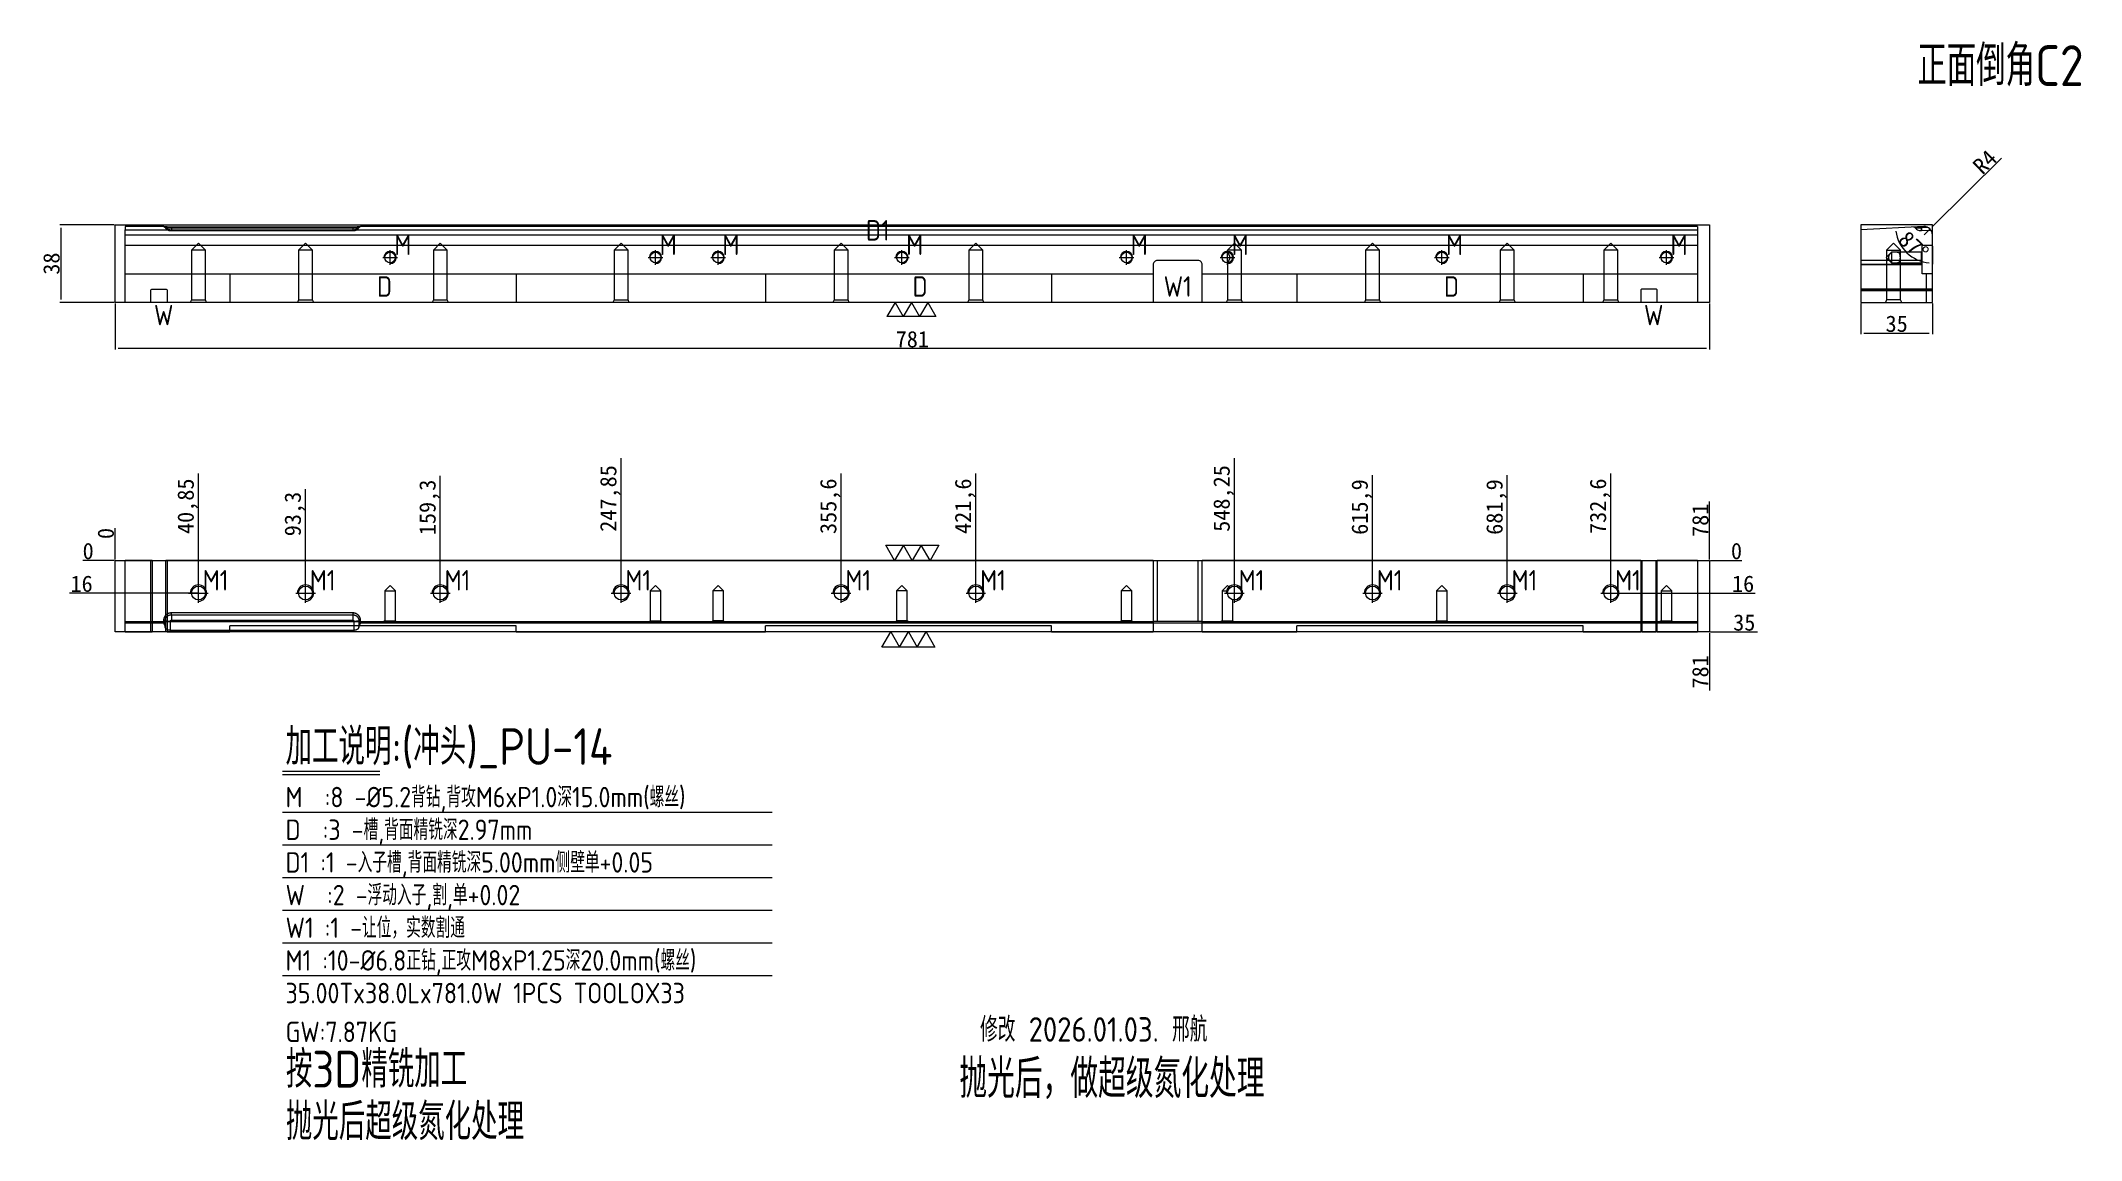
# Model space of a CAD drawing. Header units: millimetres. Extents: x 19685 to 20684, y 60589 to 61128.
import ezdxf
from ezdxf.enums import TextEntityAlignment as Align

# ---------------------------------------------------------------- set-up
doc = ezdxf.new("R2010")
doc.units = ezdxf.units.MM
for name, pattern in [('CENTER', [0]), ('DASHDOT', [0]), ('DASHED', [0])]:
    doc.linetypes.add(name, pattern=pattern)
doc.layers.add('DIE_P', color=7, linetype='Continuous', true_color=0xffffff)
doc.layers.add('U1', color=7, linetype='Continuous', true_color=0xffffff)
doc.layers.add('dim', color=4, linetype='Continuous')
doc.layers.add('PUNCH', color=2, linetype='Continuous')
doc.layers.add('dim_temp', color=161, linetype='Continuous', lineweight=9)
doc.styles.add('_PUG_ERP', font='txt')
doc.styles.add('gbenor', font='gbenor.shx', dxfattribs={"bigfont": 'gbcbig'})
doc.styles.add('gbenor_', font='gbenor.shx', dxfattribs={"bigfont": 'gbcbig'})
doc.dimstyles.new('_PUG_ERP', dxfattribs={"dimtxt": 8, "dimasz": 1.5, "dimexe": 0.5, "dimexo": 0.5, "dimgap": 0.5, "dimtad": 1, "dimtxsty": '_PUG_ERP', "dimblk": 'CLOSEDBLANK', "dimcen": 0, "dimclrd": 4, "dimclre": 4, "dimclrt": 3, "dimazin": 3, "dimtfac": 1, "dimtmove": 0, "dimatfit": 3, "dimldrblk": 'CLOSEDBLANK', "dimlwd": 9, "dimlwe": 9})

msp = doc.modelspace()

# ---------------------------------------------------------------- texts
at = {"color": 2, "linetype": 'DASHDOT', "lineweight": 13, "style": 'gbenor_'}
msp.add_text('修改 2026.01.03. 邢航', height=12, dxfattribs=at).set_placement((20200.714, 60644.306), align=Align.MIDDLE)
at = {"layer": 'DIE_P', "color": 2, "linetype": 'ByBlock', "lineweight": 18, "style": 'gbenor_'}
msp.add_text('抛光后，做超级氮化处理', height=18.86682, dxfattribs=at).set_placement((20209.641, 60620.249), align=Align.MIDDLE)
at = {"layer": 'dim', "color": 4, "lineweight": 18, "style": 'gbenor'}
for s, height, p in [('M', 10, (19858.146, 61022.99)), ('M', 10, (19988.146, 61022.99)), ('M', 10, (20018.846, 61022.99)), ('D1', 10, (20089.146, 61030.06)), ('M', 10, (20108.846, 61022.99)), ('M', 10, (20218.846, 61022.99)), ('M', 10, (20268.265, 61022.99)), ('M', 10, (20373.265, 61022.99)), ('M', 10, (20483.265, 61022.99)), ('D', 10, (19849.686, 61002.56)), ('D', 10, (20111.986, 61002.56)), ('W1', 10, (20234.976, 61002.571)), ('D', 10, (20372.286, 61002.56)), ('W', 10, (19740.431, 60988.56)), ('W', 10, (20470.231, 60988.56)), ('M1', 10, (19764.316, 60858.666)), ('M1', 10, (19816.766, 60858.666)), ('M1', 10, (19882.766, 60858.666)), ('M1', 10, (19971.316, 60858.666)), ('M1', 10, (20079.066, 60858.666)), ('M1', 10, (20145.066, 60858.666)), ('M1', 10, (20271.716, 60858.666)), ('M1', 10, (20339.366, 60858.666)), ('M1', 10, (20405.366, 60858.666)), ('M1', 10, (20456.066, 60858.666)), ('加工说明:(冲头)_PU-14', 18, (19804.899, 60773.199)), ('M  :8 -%%c5.2背钻,背攻M6xP1.0深15.0mm(螺丝)', 10, (19804.873, 60752.485)), ('D  :3 -槽,背面精铣深2.97mm', 10, (19804.873, 60736.485)), ('D1 :1 -入子槽,背面精铣深5.00mm侧壁单+0.05', 10, (19804.873, 60720.485)), ('M1 :10-%%c6.8正钻,正攻M8xP1.25深20.0mm(螺丝)', 10, (19804.873, 60672.485)), ('35.00Tx38.0Lx781.0W 1PCS TOOLOX33', 10, (19804.873, 60656.485)), ('GW:7.87KG ', 10, (19804.873, 60637.485))]:
    msp.add_text(s, height=height, dxfattribs=at).set_placement(p)
at = {"layer": 'dim', "color": 1, "lineweight": 18, "style": 'gbenor'}
for s, p in [('W  :2 -浮动入子,割,单+0.02', (19804.873, 60704.485)), ('W1 :1 -让位，实数割通', (19804.873, 60688.485))]:
    msp.add_text(s, height=10, dxfattribs=at).set_placement(p)
at = {"layer": 'dim', "color": 21, "lineweight": 18, "style": 'gbenor'}
for s, p in [('按3D精铣加工', (19805.041, 60615.199)), ('抛光后超级氮化处理', (19805.041, 60589.483))]:
    msp.add_text(s, height=18, dxfattribs=at).set_placement(p)
at = {"layer": 'U1', "color": 3, "lineweight": 18, "style": 'gbenor'}
msp.add_text('正面倒角C2', height=20, dxfattribs=at).set_placement((20604.112, 61105.743))

# ---------------------------------------------------------------- blocks, each defined once
blk = doc.blocks.new('*D1266')
at = {"layer": 'Defpoints', "color": 0}
for p in [(20576.48, 60999.76), (20611.48, 60999.76), (20611.48, 60984.76)]:
    blk.add_point(p, dxfattribs=at)
at = {"layer": 'dim_temp', "color": 4, "lineweight": 9}
for p, q in [((20576.48, 60999.26), (20576.48, 60984.26)), ((20611.48, 60999.26), (20611.48, 60984.26)), ((20577.98, 60984.76), (20609.98, 60984.76))]:
    blk.add_line(p, q, dxfattribs=at)
at = {"layer": 'dim_temp', "color": 3, "lineweight": 18, "insert": (20593.98, 60989.26), "char_height": 8, "attachment_point": 5, "style": '_PUG_ERP'}
blk.add_mtext('35', dxfattribs=at)
blk = doc.blocks.new('_ClosedBlank')
blk = doc.blocks.new('*D1267')
at = {"layer": 'Defpoints', "color": 0}
for p in [(19721.36, 60999.76), (20502.36, 60999.76), (19721.36, 60977.18)]:
    blk.add_point(p, dxfattribs=at)
at = {"layer": 'dim', "color": 4, "lineweight": 9}
for p, q in [((19721.36, 60999.26), (19721.36, 60976.68)), ((20502.36, 60999.26), (20502.36, 60976.68)), ((20500.86, 60977.18), (19722.86, 60977.18))]:
    blk.add_line(p, q, dxfattribs=at)
at = {"layer": 'dim', "color": 3, "lineweight": 18, "insert": (20111.86, 60981.68), "char_height": 8, "attachment_point": 5, "style": '_PUG_ERP'}
blk.add_mtext('781', dxfattribs=at)
blk = doc.blocks.new('*D1268')
at = {"layer": 'Defpoints', "color": 0}
for p in [(19721.36, 61037.76), (19694.74, 60999.76), (19721.36, 60999.76)]:
    blk.add_point(p, dxfattribs=at)
at = {"layer": 'dim', "color": 4, "lineweight": 9}
for p, q in [((19720.86, 61037.76), (19694.24, 61037.76)), ((19694.74, 61036.26), (19694.74, 61001.26)), ((19720.86, 60999.76), (19694.24, 60999.76))]:
    blk.add_line(p, q, dxfattribs=at)
at = {"layer": 'dim', "color": 3, "lineweight": 18, "insert": (19690.24, 61018.76), "char_height": 8, "attachment_point": 5, "rotation": 90, "style": '_PUG_ERP'}
blk.add_mtext('38', dxfattribs=at)
blk = doc.blocks.new('*D1269')
at = {"layer": 'Defpoints', "color": 0}
for p in [(19721.36, 60873.42), (20502.36, 60873.42), (20512.36, 60873.42)]:
    blk.add_point(p, dxfattribs=at)
at = {"layer": 'dim', "color": 4, "lineweight": 9}
blk.add_line((20502.86, 60873.42), (20518.19, 60873.42), dxfattribs=at)
at = {"layer": 'dim', "color": 3, "lineweight": 18, "insert": (20515.53, 60877.92), "char_height": 8, "attachment_point": 5, "style": '_PUG_ERP'}
blk.add_mtext('0', dxfattribs=at)
blk = doc.blocks.new('*D1270')
at = {"layer": 'Defpoints', "color": 0}
for p in [(19721.36, 60873.42), (20453.96, 60857.42), (20512.36, 60857.42)]:
    blk.add_point(p, dxfattribs=at)
at = {"layer": 'dim', "color": 4, "lineweight": 9}
blk.add_line((20454.46, 60857.42), (20524.67, 60857.42), dxfattribs=at)
at = {"layer": 'dim', "color": 3, "lineweight": 18, "insert": (20518.77, 60861.92), "char_height": 8, "attachment_point": 5, "style": '_PUG_ERP'}
blk.add_mtext('16', dxfattribs=at)
blk = doc.blocks.new('*D1271')
at = {"layer": 'Defpoints', "color": 0}
for p in [(19721.36, 60873.42), (20502.36, 60838.42), (20512.36, 60838.42)]:
    blk.add_point(p, dxfattribs=at)
at = {"layer": 'dim', "color": 4, "lineweight": 9}
blk.add_line((20502.86, 60838.42), (20525.81, 60838.42), dxfattribs=at)
at = {"layer": 'dim', "color": 3, "lineweight": 18, "insert": (20519.34, 60842.92), "char_height": 8, "attachment_point": 5, "style": '_PUG_ERP'}
blk.add_mtext('35', dxfattribs=at)
blk = doc.blocks.new('*D1272')
at = {"layer": 'Defpoints', "color": 0}
for p in [(19711.36, 60873.42), (19721.36, 60873.42), (19721.36, 60873.42)]:
    blk.add_point(p, dxfattribs=at)
at = {"layer": 'dim', "color": 4, "lineweight": 9}
blk.add_line((19720.86, 60873.42), (19705.53, 60873.42), dxfattribs=at)
at = {"layer": 'dim', "color": 3, "lineweight": 18, "insert": (19708.19, 60877.92), "char_height": 8, "attachment_point": 5, "style": '_PUG_ERP'}
blk.add_mtext('0', dxfattribs=at)
blk = doc.blocks.new('*D1273')
at = {"layer": 'Defpoints', "color": 0}
for p in [(19721.36, 60873.42), (19711.36, 60857.42), (19762.21, 60857.42)]:
    blk.add_point(p, dxfattribs=at)
at = {"layer": 'dim', "color": 4, "lineweight": 9}
blk.add_line((19761.71, 60857.42), (19699.05, 60857.42), dxfattribs=at)
at = {"layer": 'dim', "color": 3, "lineweight": 18, "insert": (19704.96, 60861.92), "char_height": 8, "attachment_point": 5, "style": '_PUG_ERP'}
blk.add_mtext('16', dxfattribs=at)
blk = doc.blocks.new('*D1274')
at = {"layer": 'Defpoints', "color": 0}
for p in [(20502.36, 60883.42), (19721.36, 60873.42), (20502.36, 60873.42)]:
    blk.add_point(p, dxfattribs=at)
at = {"layer": 'dim', "color": 4, "lineweight": 9}
blk.add_line((20502.36, 60873.92), (20502.36, 60902.21), dxfattribs=at)
at = {"layer": 'dim', "color": 3, "lineweight": 18, "insert": (20497.86, 60893.06), "char_height": 8, "attachment_point": 5, "rotation": 90, "style": '_PUG_ERP'}
blk.add_mtext('781', dxfattribs=at)
blk = doc.blocks.new('*D1275')
at = {"layer": 'Defpoints', "color": 0}
for p in [(20453.96, 60883.42), (19721.36, 60873.42), (20453.96, 60857.42)]:
    blk.add_point(p, dxfattribs=at)
at = {"layer": 'dim', "color": 4, "lineweight": 9}
blk.add_line((20453.96, 60857.92), (20453.96, 60915.92), dxfattribs=at)
at = {"layer": 'dim', "color": 3, "lineweight": 18, "insert": (20448.7, 60899.92), "char_height": 8, "attachment_point": 5, "rotation": 90, "style": '_PUG_ERP'}
blk.add_mtext('732,6', dxfattribs=at)
blk = doc.blocks.new('*D1276')
at = {"layer": 'Defpoints', "color": 0}
for p in [(20403.26, 60883.42), (19721.36, 60873.42), (20403.26, 60857.42)]:
    blk.add_point(p, dxfattribs=at)
at = {"layer": 'dim', "color": 4, "lineweight": 9}
blk.add_line((20403.26, 60857.92), (20403.26, 60915.16), dxfattribs=at)
at = {"layer": 'dim', "color": 3, "lineweight": 18, "insert": (20398, 60899.54), "char_height": 8, "attachment_point": 5, "rotation": 90, "style": '_PUG_ERP'}
blk.add_mtext('681,9', dxfattribs=at)
blk = doc.blocks.new('*D1277')
at = {"layer": 'Defpoints', "color": 0}
for p in [(20337.26, 60883.42), (19721.36, 60873.42), (20337.26, 60857.42)]:
    blk.add_point(p, dxfattribs=at)
at = {"layer": 'dim', "color": 4, "lineweight": 9}
blk.add_line((20337.26, 60857.92), (20337.26, 60915.16), dxfattribs=at)
at = {"layer": 'dim', "color": 3, "lineweight": 18, "insert": (20332, 60899.54), "char_height": 8, "attachment_point": 5, "rotation": 90, "style": '_PUG_ERP'}
blk.add_mtext('615,9', dxfattribs=at)
blk = doc.blocks.new('*D1278')
at = {"layer": 'Defpoints', "color": 0}
for p in [(20269.61, 60883.42), (19721.36, 60873.42), (20269.61, 60857.42)]:
    blk.add_point(p, dxfattribs=at)
at = {"layer": 'dim', "color": 4, "lineweight": 9}
blk.add_line((20269.61, 60857.92), (20269.61, 60923.54), dxfattribs=at)
at = {"layer": 'dim', "color": 3, "lineweight": 18, "insert": (20264.35, 60903.73), "char_height": 8, "attachment_point": 5, "rotation": 90, "style": '_PUG_ERP'}
blk.add_mtext('548,25', dxfattribs=at)
blk = doc.blocks.new('*D1279')
at = {"layer": 'Defpoints', "color": 0}
for p in [(20142.96, 60883.42), (19721.36, 60873.42), (20142.96, 60857.42)]:
    blk.add_point(p, dxfattribs=at)
at = {"layer": 'dim', "color": 4, "lineweight": 9}
blk.add_line((20142.96, 60857.92), (20142.96, 60915.92), dxfattribs=at)
at = {"layer": 'dim', "color": 3, "lineweight": 18, "insert": (20137.7, 60899.92), "char_height": 8, "attachment_point": 5, "rotation": 90, "style": '_PUG_ERP'}
blk.add_mtext('421,6', dxfattribs=at)
blk = doc.blocks.new('*D1280')
at = {"layer": 'Defpoints', "color": 0}
for p in [(20076.96, 60883.42), (19721.36, 60873.42), (20076.96, 60857.42)]:
    blk.add_point(p, dxfattribs=at)
at = {"layer": 'dim', "color": 4, "lineweight": 9}
blk.add_line((20076.96, 60857.92), (20076.96, 60915.92), dxfattribs=at)
at = {"layer": 'dim', "color": 3, "lineweight": 18, "insert": (20071.7, 60899.92), "char_height": 8, "attachment_point": 5, "rotation": 90, "style": '_PUG_ERP'}
blk.add_mtext('355,6', dxfattribs=at)
blk = doc.blocks.new('*D1281')
at = {"layer": 'Defpoints', "color": 0}
for p in [(19969.21, 60883.42), (19721.36, 60873.42), (19969.21, 60857.42)]:
    blk.add_point(p, dxfattribs=at)
at = {"layer": 'dim', "color": 4, "lineweight": 9}
blk.add_line((19969.21, 60857.92), (19969.21, 60923.54), dxfattribs=at)
at = {"layer": 'dim', "color": 3, "lineweight": 18, "insert": (19963.95, 60903.73), "char_height": 8, "attachment_point": 5, "rotation": 90, "style": '_PUG_ERP'}
blk.add_mtext('247,85', dxfattribs=at)
blk = doc.blocks.new('*D1282')
at = {"layer": 'Defpoints', "color": 0}
for p in [(19880.66, 60883.42), (19721.36, 60873.42), (19880.66, 60857.42)]:
    blk.add_point(p, dxfattribs=at)
at = {"layer": 'dim', "color": 4, "lineweight": 9}
blk.add_line((19880.66, 60857.92), (19880.66, 60914.78), dxfattribs=at)
at = {"layer": 'dim', "color": 3, "lineweight": 18, "insert": (19875.4, 60899.35), "char_height": 8, "attachment_point": 5, "rotation": 90, "style": '_PUG_ERP'}
blk.add_mtext('159,3', dxfattribs=at)
blk = doc.blocks.new('*D1283')
at = {"layer": 'Defpoints', "color": 0}
for p in [(19814.66, 60883.42), (19721.36, 60873.42), (19814.66, 60857.42)]:
    blk.add_point(p, dxfattribs=at)
at = {"layer": 'dim', "color": 4, "lineweight": 9}
blk.add_line((19814.66, 60857.92), (19814.66, 60908.3), dxfattribs=at)
at = {"layer": 'dim', "color": 3, "lineweight": 18, "insert": (19809.4, 60896.11), "char_height": 8, "attachment_point": 5, "rotation": 90, "style": '_PUG_ERP'}
blk.add_mtext('93,3', dxfattribs=at)
blk = doc.blocks.new('*D1284')
at = {"layer": 'Defpoints', "color": 0}
for p in [(19762.21, 60883.42), (19721.36, 60873.42), (19762.21, 60857.42)]:
    blk.add_point(p, dxfattribs=at)
at = {"layer": 'dim', "color": 4, "lineweight": 9}
blk.add_line((19762.21, 60857.92), (19762.21, 60915.92), dxfattribs=at)
at = {"layer": 'dim', "color": 3, "lineweight": 18, "insert": (19756.95, 60899.92), "char_height": 8, "attachment_point": 5, "rotation": 90, "style": '_PUG_ERP'}
blk.add_mtext('40,85', dxfattribs=at)
blk = doc.blocks.new('*D1285')
at = {"layer": 'Defpoints', "color": 0}
for p in [(19721.36, 60883.42), (19721.36, 60873.42), (19721.36, 60873.42)]:
    blk.add_point(p, dxfattribs=at)
at = {"layer": 'dim', "color": 4, "lineweight": 9}
blk.add_line((19721.36, 60873.92), (19721.36, 60889.25), dxfattribs=at)
at = {"layer": 'dim', "color": 3, "lineweight": 18, "insert": (19716.86, 60886.59), "char_height": 8, "attachment_point": 5, "rotation": 90, "style": '_PUG_ERP'}
blk.add_mtext('0', dxfattribs=at)
blk = doc.blocks.new('*D1286')
at = {"layer": 'Defpoints', "color": 0}
for p in [(19721.36, 60873.42), (20502.36, 60838.42), (20502.36, 60828.42)]:
    blk.add_point(p, dxfattribs=at)
at = {"layer": 'dim', "color": 4, "lineweight": 9}
blk.add_line((20502.36, 60837.92), (20502.36, 60809.64), dxfattribs=at)
at = {"layer": 'dim', "color": 3, "lineweight": 18, "insert": (20497.86, 60818.78), "char_height": 8, "attachment_point": 5, "rotation": 90, "style": '_PUG_ERP'}
blk.add_mtext('781', dxfattribs=at)
blk = doc.blocks.new('*D1287')
at = {"layer": 'Defpoints', "color": 0}
for p in [(20576.48, 61035.32), (20607.27, 61036.93), (20611.48, 61032.94), (20596.15, 61027.57), (20611.48, 61027.76)]:
    blk.add_point(p, dxfattribs=at)
at = {"layer": 'dim_temp', "color": 4, "lineweight": 9}
blk.add_line((20611.48, 61027.26), (20611.48, 61018.57), dxfattribs=at)
blk.add_arc((20611.48, 61037.15), 18.08, 187.75452, 265.24548, dxfattribs=at)
at = {"layer": 'dim_temp', "color": 3, "lineweight": 18, "insert": (20602.26, 61027.44), "char_height": 8, "attachment_point": 5, "rotation": 316.5, "style": '_PUG_ERP'}
blk.add_mtext('87%%d', dxfattribs=at)
blk = doc.blocks.new('*D1288')
at = {"layer": 'Defpoints', "color": 0}
for p in [(20607.48, 61032.94), (20610.33, 61035.75)]:
    blk.add_point(p, dxfattribs=at)
at = {"layer": 'dim_temp', "color": 4, "lineweight": 9}
for p, q in [((20611.39, 61036.8), (20645.41, 61070.41)), ((20607.48, 61032.94), (20610.33, 61035.75))]:
    blk.add_line(p, q, dxfattribs=at)
at = {"layer": 'dim_temp', "color": 3, "lineweight": 18, "insert": (20637.15, 61068.57), "char_height": 8, "attachment_point": 5, "rotation": 44.6559, "style": '_PUG_ERP'}
blk.add_mtext('R4', dxfattribs=at)

# ---------------------------------------------------------------- dimensions: what is measured, and where the dimension line sits
at = {"layer": 'dim', "lineweight": 18}
dim = msp.add_linear_dim(base=(19694.74, 60999.755), p1=(19721.361, 61037.755), p2=(19721.361, 60999.755), angle=90, dimstyle='_PUG_ERP', dxfattribs=at)
dim.commit()
dim.dimension.update_dxf_attribs({"geometry": '*D1268', "text_midpoint": (19690.24, 61018.755)})
dim = msp.add_linear_dim(base=(19721.361, 60977.178), p1=(20502.361, 60999.755), p2=(19721.361, 60999.755), dimstyle='_PUG_ERP', dxfattribs=at)
dim.commit()
dim.dimension.update_dxf_attribs({"geometry": '*D1267', "text_midpoint": (20111.861, 60981.678)})
for feature_location, offset, dtype, origin, picture, middle in [((20269.611, 60857.421), (0, 26), 1, (19721.361, 60873.421), '*D1278', (20264.349, 60903.731)), ((19969.211, 60857.421), (0, 26), 1, (19721.361, 60873.421), '*D1281', (19963.949, 60903.731)), ((20453.961, 60857.421), (0, 26), 1, (19721.361, 60873.421), '*D1275', (20448.699, 60899.921)), ((20142.961, 60857.421), (0, 26), 1, (19721.361, 60873.421), '*D1279', (20137.699, 60899.921)), ((20076.961, 60857.421), (0, 26), 1, (19721.361, 60873.421), '*D1280', (20071.699, 60899.921)), ((19762.211, 60857.421), (0, 26), 1, (19721.361, 60873.421), '*D1284', (19756.949, 60899.921)), ((20403.261, 60857.421), (0, 26), 1, (19721.361, 60873.421), '*D1276', (20397.999, 60899.54)), ((20337.261, 60857.421), (0, 26), 1, (19721.361, 60873.421), '*D1277', (20331.999, 60899.54)), ((19880.661, 60857.421), (0, 26), 1, (19721.361, 60873.421), '*D1282', (19875.399, 60899.35)), ((19814.661, 60857.421), (0, 26), 1, (19721.361, 60873.421), '*D1283', (19809.399, 60896.112)), ((20502.361, 60873.421), (0, 10), 1, (19721.361, 60873.421), '*D1274', (20497.861, 60893.064)), ((19721.361156144, 60873.421176433), (-10, 0), 0, (19721.361156144, 60873.421176433), '*D1272', (19708.194489477, 60877.921176433)), ((19721.361156144, 60873.421176433), (0, 10), 1, (19721.361156144, 60873.421176433), '*D1285', (19716.861156144, 60886.5878431)), ((20502.361156144, 60873.421176433), (10, 0), 0, (19721.361156144, 60873.421176433), '*D1269', (20515.52782281, 60877.921176433)), ((19762.211, 60857.421), (-50.85, 0), 0, (19721.361, 60873.421), '*D1273', (19704.956, 60861.921)), ((20453.961, 60857.421), (58.4, 0), 0, (19721.361, 60873.421), '*D1270', (20518.766, 60861.921)), ((20502.361, 60838.421), (10, 0), 0, (19721.361, 60873.421), '*D1271', (20519.337, 60842.921)), ((20502.361, 60838.421), (0, -10), 1, (19721.361, 60873.421), '*D1286', (20497.861, 60818.778))]:
    dim = msp.add_ordinate_dim(feature_location=feature_location, offset=offset, dtype=dtype, origin=origin, dimstyle='_PUG_ERP', dxfattribs=at)
    dim.commit()
    dim.dimension.update_dxf_attribs({"geometry": picture, "text_midpoint": middle})
at = {"layer": 'dim_temp', "lineweight": 18}
dim = msp.add_radius_dim(center=(20607.48, 61032.936), mpoint=(20610.326, 61035.747), dimstyle='_PUG_ERP', dxfattribs=at)
dim.commit()
dim.dimension.update_dxf_attribs({"geometry": '*D1288', "text_midpoint": (20640.31, 61065.374), "dimtype": 164})
dim = msp.add_angular_dim_2l(base=(20596.147, 61027.569), line1=((20611.48, 61027.755), (20611.48, 61032.936)), line2=((20607.271, 61036.93), (20576.48, 61035.317)), dimstyle='_PUG_ERP', dxfattribs=at)
dim.commit()
dim.dimension.update_dxf_attribs({"geometry": '*D1287', "text_midpoint": (20602.263, 61027.438)})
dim = msp.add_linear_dim(base=(20611.48, 60984.755), p1=(20576.48, 60999.755), p2=(20611.48, 60999.755), dimstyle='_PUG_ERP', dxfattribs=at)
dim.commit()
dim.dimension.update_dxf_attribs({"geometry": '*D1266', "text_midpoint": (20593.98, 60989.255)})

# ---------------------------------------------------------------- linework, layer by layer
at = {"layer": 'dim', "color": 20, "linetype": 'Continuous', "lineweight": 18}
for p, q in [((20103.421, 60999.755), (20099.421, 60992.827)), ((20123.421, 60992.827), (20099.421, 60992.827)), ((20103.421, 60999.755), (20107.421, 60992.827)), ((20111.421, 60999.755), (20107.421, 60992.827)), ((20111.421, 60999.755), (20115.421, 60992.827)), ((20119.421, 60999.755), (20115.421, 60992.827)), ((20119.421, 60999.755), (20123.421, 60992.827))]:
    msp.add_line(p, q, dxfattribs=at)
at = {"layer": 'dim', "color": 8, "linetype": 'Continuous', "lineweight": 18}
for p, q in [((19803.373, 60770.092), (19851.001, 60770.092)), ((19803.373, 60768.592), (19851.001, 60768.592)), ((19803.373, 60750.092), (20043.133, 60750.092)), ((19803.373, 60734.092), (20043.133, 60734.092)), ((19803.373, 60718.092), (20043.133, 60718.092)), ((19803.373, 60702.092), (20043.133, 60702.092)), ((19803.373, 60686.092), (20043.133, 60686.092)), ((19803.373, 60670.092), (20043.133, 60670.092))]:
    msp.add_line(p, q, dxfattribs=at)
at = {"layer": 'dim', "color": 252, "lineweight": 18}
for points in [[(20502.361, 61037.755), (20502.361, 60999.755), (19721.361, 60999.755), (19721.361, 61037.755)], [(20502.361, 60873.421), (20502.361, 60838.421), (19721.361, 60838.421), (19721.361, 60873.421)]]:
    msp.add_lwpolyline(points, close=True, dxfattribs=at)
at = {"layer": 'dim', "color": 252, "linetype": 'DASHED', "lineweight": 18, "ltscale": 0.700039}
msp.add_lwpolyline([(20576.48, 60999.755), (20611.48, 60999.755), (20611.48, 61037.755), (20576.48, 61037.755)], close=True, dxfattribs=at)
at = {"layer": 'dim_temp', "lineweight": 18}
for points in [[(20124.852, 60880.921), (20120.521, 60873.421), (20116.191, 60880.921), (20111.861, 60873.421), (20107.531, 60880.921), (20103.201, 60873.421), (20098.871, 60880.921), (20124.852, 60880.921)], [(20096.974, 60830.921), (20101.305, 60838.421), (20105.635, 60830.921), (20109.965, 60838.421), (20114.295, 60830.921), (20118.625, 60838.421), (20122.955, 60830.921), (20096.974, 60830.921)]]:
    msp.add_lwpolyline(points, close=True, dxfattribs=at)
at = {"layer": 'PUNCH', "color": 151, "linetype": 'Continuous', "lineweight": 18}
for p, q in [((19745.189, 61036.936), (19726.361, 61036.936)), ((19726.361, 61036.936), (19726.361, 61036.93)), ((19726.361, 61036.93), (19726.361, 61035.317)), ((19726.361, 60999.755), (19726.361, 61035.317)), ((19726.361, 61035.317), (20496.48, 61035.317)), ((19837.774, 61036.668), (19748.948, 61036.668)), ((20496.48, 61036.936), (19841.533, 61036.936)), ((20496.48, 61036.93), (20496.48, 61036.936)), ((20496.48, 61036.93), (20496.48, 61035.317)), ((20496.48, 61035.317), (20496.48, 60999.755)), ((20607.271, 61036.93), (20576.48, 61035.317)), ((20576.48, 61035.317), (20576.48, 60999.755)), ((20611.48, 61027.755), (20611.48, 61032.936)), ((20606.48, 61027.755), (20611.48, 61027.755)), ((20611.48, 61013.755), (20606.48, 61013.755)), ((20611.48, 60999.755), (20611.48, 61013.755)), ((19738.861, 60999.755), (19726.361, 60999.755)), ((20229.861, 60999.755), (19746.861, 60999.755)), ((20468.661, 60999.755), (20253.861, 60999.755)), ((20496.48, 60999.755), (20476.661, 60999.755)), ((20576.48, 60999.755), (20611.48, 60999.755)), ((19738.861, 60873.421), (19726.361, 60873.421)), ((19726.361, 60838.421), (19726.361, 60873.421)), ((19739.561, 60873.421), (19738.861, 60873.421)), ((19738.861, 60838.421), (19738.861, 60873.421)), ((19746.861, 60873.421), (19746.161, 60873.421)), ((20229.861, 60873.421), (19746.861, 60873.421)), ((19746.861, 60873.421), (19746.861, 60838.421)), ((20229.861, 60873.421), (20231.861, 60873.421)), ((20229.861, 60873.421), (20229.861, 60838.421)), ((20251.861, 60873.421), (20253.861, 60873.421)), ((20468.661, 60873.421), (20253.861, 60873.421)), ((20253.861, 60838.421), (20253.861, 60873.421)), ((20468.661, 60873.421), (20469.161, 60873.421)), ((20468.661, 60873.421), (20468.661, 60838.421)), ((20476.161, 60873.421), (20476.661, 60873.421)), ((20496.48, 60873.421), (20476.661, 60873.421)), ((20476.661, 60838.421), (20476.661, 60873.421)), ((20496.48, 60873.421), (20496.48, 60838.421)), ((19726.361, 60838.421), (19738.861, 60838.421)), ((19738.861, 60838.421), (19739.561, 60838.421)), ((19746.861, 60838.421), (19746.161, 60838.421)), ((19746.861, 60838.421), (19777.561, 60838.421)), ((19777.561, 60838.421), (19777.561, 60841.391)), ((19917.772, 60838.421), (19777.562, 60838.421)), ((19917.761, 60838.421), (19917.761, 60841.391)), ((19917.761, 60838.421), (20039.861, 60838.421)), ((20039.861, 60838.421), (20039.861, 60841.391)), ((20180.058, 60838.421), (20039.872, 60838.421)), ((20180.061, 60838.421), (20180.061, 60841.391)), ((20180.061, 60838.421), (20229.861, 60838.421)), ((20253.857, 60838.421), (20229.851, 60838.421)), ((20253.861, 60838.421), (20300.161, 60838.421)), ((20440.358, 60838.421), (20300.16, 60838.421)), ((20300.161, 60838.421), (20300.161, 60841.391)), ((20440.361, 60838.421), (20440.361, 60841.391)), ((20440.361, 60838.421), (20468.661, 60838.421)), ((20469.161, 60838.421), (20468.661, 60838.421)), ((20476.661, 60838.421), (20476.161, 60838.421)), ((20476.661, 60838.421), (20496.48, 60838.421))]:
    msp.add_line(p, q, dxfattribs=at)
at = {"layer": 'PUNCH', "color": 155, "linetype": 'Continuous', "lineweight": 18}
for p, q in [((19745.085, 61036.93), (19726.361, 61036.93)), ((19745.085, 61036.868), (19745.085, 61036.93)), ((19748.948, 61036.666), (19748.948, 61036.668)), ((19837.774, 61036.666), (19748.948, 61036.666)), ((19837.774, 61036.666), (19837.774, 61036.668)), ((20496.48, 61036.93), (19841.638, 61036.93)), ((19841.638, 61036.93), (19841.638, 61036.868)), ((19739.561, 60873.421), (19739.561, 60838.421)), ((19746.161, 60838.421), (19746.161, 60873.421)), ((20231.861, 60873.421), (20231.861, 60843.421)), ((20251.861, 60843.421), (20251.861, 60873.421)), ((20469.161, 60873.421), (20469.161, 60838.421)), ((20476.161, 60838.421), (20476.161, 60873.421))]:
    msp.add_line(p, q, dxfattribs=at)
at = {"layer": 'PUNCH', "color": 155, "linetype": 'DASHED', "lineweight": 13, "ltscale": 0.700039}
for p, q in [((19726.361, 61032.936), (20496.48, 61032.936)), ((19745.936, 61036.555), (19745.936, 61036.394)), ((19748.489, 61035.211), (19748.489, 61034.971)), ((19748.948, 61036.236), (19748.948, 61036.668)), ((19748.948, 61036.236), (19748.948, 61034.943)), ((19748.948, 61036.236), (19837.774, 61036.236)), ((19748.948, 61034.947), (19837.774, 61034.947)), ((19837.774, 61036.236), (19837.774, 61036.668)), ((19837.774, 61036.236), (19837.774, 61034.943)), ((19838.233, 61034.971), (19838.233, 61035.211)), ((19840.786, 61036.394), (19840.786, 61036.555)), ((20606.115, 61036.394), (20606.09, 61036.868)), ((20606.09, 61036.868), (20606.115, 61036.394)), ((20609.184, 61036.555), (20606.115, 61036.394)), ((20606.115, 61036.394), (20609.184, 61036.555)), ((20606.19, 61034.971), (20606.115, 61036.394)), ((20606.115, 61036.394), (20606.19, 61034.971)), ((20606.48, 61018.266), (20576.48, 61018.266)), ((20576.48, 61018.266), (20606.48, 61018.266)), ((20611.48, 61005.755), (20576.48, 61005.755)), ((20576.48, 61005.755), (20611.48, 61005.755)), ((20576.48, 61005.555), (20611.48, 61005.555)), ((20611.48, 61005.555), (20576.48, 61005.555)), ((19745.085, 60842.631), (19726.361, 60842.631)), ((19745.085, 60843.811), (19745.085, 60842.631)), ((19745.936, 60840.718), (19745.936, 60843.787)), ((19748.489, 60839.131), (19748.489, 60843.712)), ((19837.774, 60847.67), (19748.948, 60847.67)), ((19748.948, 60846.795), (19748.948, 60847.67)), ((19748.948, 60846.795), (19837.774, 60846.795)), ((19748.948, 60846.795), (19748.948, 60844.171)), ((19748.948, 60844.171), (19837.774, 60844.171)), ((19837.774, 60847.67), (19837.774, 60846.795)), ((19837.774, 60846.795), (19837.774, 60844.171)), ((19838.233, 60843.712), (19838.233, 60839.131)), ((19840.786, 60843.787), (19840.786, 60840.718)), ((19841.638, 60842.631), (19841.638, 60843.811)), ((20496.48, 60842.631), (19841.638, 60842.631))]:
    msp.add_line(p, q, dxfattribs=at)
at = {"layer": 'PUNCH', "color": 151, "linetype": 'DASHED', "lineweight": 13, "ltscale": 0.700039}
for p, q in [((19838.233, 61035.211), (19748.489, 61035.211)), ((19748.948, 61034.943), (19837.774, 61034.943)), ((20606.19, 61034.971), (20610.77, 61035.211)), ((19838.233, 60839.131), (19748.489, 60839.131))]:
    msp.add_line(p, q, dxfattribs=at)
at = {"layer": 'PUNCH', "color": 2, "linetype": 'DASHED', "lineweight": 13, "ltscale": 0.700039}
for p, q in [((19726.361, 61027.755), (20496.48, 61027.755)), ((19726.361, 61013.755), (20229.861, 61013.755)), ((19777.561, 61013.755), (19777.561, 60999.755)), ((19917.761, 61013.755), (19917.761, 60999.755)), ((20039.861, 61013.755), (20039.861, 60999.755)), ((20180.061, 61013.755), (20180.061, 60999.755)), ((20253.861, 61013.755), (20496.48, 61013.755)), ((20300.161, 61013.755), (20300.161, 60999.755)), ((20440.361, 61013.755), (20440.361, 60999.755)), ((20608.51, 61013.755), (20608.51, 60999.755)), ((19726.361, 60843.421), (20229.861, 60843.421)), ((20253.861, 60843.421), (20496.48, 60843.421))]:
    msp.add_line(p, q, dxfattribs=at)
at = {"layer": 'PUNCH', "color": 5, "linetype": 'DASHED', "lineweight": 13, "ltscale": 0.700039}
for p, q in [((19762.211, 61028.738), (19758.808, 61025.335)), ((19758.808, 61025.335), (19758.808, 61000.949)), ((19762.211, 61025.335), (19758.808, 61025.335)), ((19765.614, 61025.335), (19762.211, 61028.738)), ((19765.614, 61025.335), (19762.211, 61025.335)), ((19765.614, 61000.949), (19765.614, 61025.335)), ((19814.661, 61028.738), (19811.258, 61025.335)), ((19811.258, 61025.335), (19811.258, 61000.949)), ((19814.661, 61025.335), (19811.258, 61025.335)), ((19818.064, 61025.335), (19814.661, 61028.738)), ((19818.064, 61025.335), (19814.661, 61025.335)), ((19818.064, 61000.949), (19818.064, 61025.335)), ((19880.661, 61028.738), (19877.258, 61025.335)), ((19877.258, 61025.335), (19877.258, 61000.949)), ((19880.661, 61025.335), (19877.258, 61025.335)), ((19884.064, 61025.335), (19880.661, 61028.738)), ((19884.064, 61025.335), (19880.661, 61025.335)), ((19884.064, 61000.949), (19884.064, 61025.335)), ((19969.211, 61028.738), (19965.808, 61025.335)), ((19965.808, 61025.335), (19965.808, 61000.949)), ((19969.211, 61025.335), (19965.808, 61025.335)), ((19972.614, 61025.335), (19969.211, 61028.738)), ((19972.614, 61025.335), (19969.211, 61025.335)), ((19972.614, 61000.949), (19972.614, 61025.335)), ((20076.961, 61028.738), (20073.558, 61025.335)), ((20073.558, 61025.335), (20073.558, 61000.949)), ((20076.961, 61025.335), (20073.558, 61025.335)), ((20080.364, 61025.335), (20076.961, 61028.738)), ((20080.364, 61025.335), (20076.961, 61025.335)), ((20080.364, 61000.949), (20080.364, 61025.335)), ((20142.961, 61028.738), (20139.558, 61025.335)), ((20139.558, 61025.335), (20139.558, 61000.949)), ((20142.961, 61025.335), (20139.558, 61025.335)), ((20146.364, 61025.335), (20142.961, 61028.738)), ((20146.364, 61025.335), (20142.961, 61025.335)), ((20146.364, 61000.949), (20146.364, 61025.335)), ((20269.611, 61028.738), (20266.208, 61025.335)), ((20266.208, 61025.335), (20266.208, 61024.358)), ((20269.611, 61025.335), (20266.208, 61025.335)), ((20273.014, 61025.335), (20269.611, 61028.738)), ((20273.014, 61025.335), (20269.611, 61025.335)), ((20273.014, 61000.949), (20273.014, 61025.335)), ((20337.261, 61028.738), (20333.858, 61025.335)), ((20333.858, 61025.335), (20333.858, 61000.949)), ((20337.261, 61025.335), (20333.858, 61025.335)), ((20340.664, 61025.335), (20337.261, 61028.738)), ((20340.664, 61025.335), (20337.261, 61025.335)), ((20340.664, 61000.949), (20340.664, 61025.335)), ((20403.261, 61028.738), (20399.858, 61025.335)), ((20399.858, 61025.335), (20399.858, 61000.949)), ((20403.261, 61025.335), (20399.858, 61025.335)), ((20406.664, 61025.335), (20403.261, 61028.738)), ((20406.664, 61025.335), (20403.261, 61025.335)), ((20406.664, 61000.949), (20406.664, 61025.335)), ((20453.961, 61028.738), (20450.558, 61025.335)), ((20450.558, 61025.335), (20450.558, 61000.949)), ((20453.961, 61025.335), (20450.558, 61025.335)), ((20457.364, 61025.335), (20453.961, 61028.738)), ((20457.364, 61025.335), (20453.961, 61025.335)), ((20457.364, 61000.949), (20457.364, 61025.335)), ((20591.48, 61024.358), (20588.877, 61021.755)), ((20592.48, 61028.738), (20589.077, 61025.335)), ((20589.077, 61025.335), (20589.077, 61000.949)), ((20589.077, 61025.335), (20595.883, 61025.335)), ((20606.083, 61024.358), (20591.48, 61024.358)), ((20591.48, 61024.358), (20591.48, 61019.152)), ((20595.883, 61025.335), (20592.48, 61028.738)), ((20595.883, 61000.949), (20595.883, 61025.335)), ((20606.48, 61024.755), (20606.083, 61024.358)), ((20606.083, 61019.152), (20606.083, 61024.358)), ((20266.208, 61019.152), (20266.208, 61000.949)), ((20588.877, 61021.755), (20591.48, 61019.152)), ((20591.48, 61019.152), (20606.083, 61019.152)), ((20606.083, 61019.152), (20606.48, 61018.755)), ((19758.808, 61000.949), (19758.211, 60999.755)), ((19758.808, 61000.949), (19765.614, 61000.949)), ((19766.211, 60999.755), (19765.614, 61000.949)), ((19811.258, 61000.949), (19810.661, 60999.755)), ((19811.258, 61000.949), (19818.064, 61000.949)), ((19818.661, 60999.755), (19818.064, 61000.949)), ((19877.258, 61000.949), (19876.661, 60999.755)), ((19877.258, 61000.949), (19884.064, 61000.949)), ((19884.661, 60999.755), (19884.064, 61000.949)), ((19965.808, 61000.949), (19965.211, 60999.755)), ((19965.808, 61000.949), (19972.614, 61000.949)), ((19973.211, 60999.755), (19972.614, 61000.949)), ((20073.558, 61000.949), (20072.961, 60999.755)), ((20073.558, 61000.949), (20080.364, 61000.949)), ((20080.961, 60999.755), (20080.364, 61000.949)), ((20139.558, 61000.949), (20138.961, 60999.755)), ((20139.558, 61000.949), (20146.364, 61000.949)), ((20146.961, 60999.755), (20146.364, 61000.949)), ((20266.208, 61000.949), (20265.611, 60999.755)), ((20266.208, 61000.949), (20273.014, 61000.949)), ((20273.611, 60999.755), (20273.014, 61000.949)), ((20333.858, 61000.949), (20333.261, 60999.755)), ((20333.858, 61000.949), (20340.664, 61000.949)), ((20341.261, 60999.755), (20340.664, 61000.949)), ((20399.858, 61000.949), (20399.261, 60999.755)), ((20399.858, 61000.949), (20406.664, 61000.949)), ((20407.261, 60999.755), (20406.664, 61000.949)), ((20450.558, 61000.949), (20449.961, 60999.755)), ((20450.558, 61000.949), (20457.364, 61000.949)), ((20457.961, 60999.755), (20457.364, 61000.949)), ((20589.077, 61000.949), (20588.48, 60999.755)), ((20595.883, 61000.949), (20589.077, 61000.949)), ((20596.48, 60999.755), (20595.883, 61000.949)), ((19856.061, 60861.024), (19853.458, 60858.421)), ((19853.458, 60858.421), (19853.458, 60843.818)), ((19853.458, 60858.421), (19858.664, 60858.421)), ((19858.664, 60858.421), (19856.061, 60861.024)), ((19858.664, 60843.818), (19858.664, 60858.421)), ((19986.061, 60861.024), (19983.458, 60858.421)), ((19983.458, 60858.421), (19983.458, 60843.818)), ((19983.458, 60858.421), (19988.664, 60858.421)), ((19988.664, 60858.421), (19986.061, 60861.024)), ((19988.664, 60843.818), (19988.664, 60858.421)), ((20016.761, 60861.024), (20014.158, 60858.421)), ((20014.158, 60858.421), (20014.158, 60843.818)), ((20019.364, 60858.421), (20014.158, 60858.421)), ((20019.364, 60858.421), (20016.761, 60861.024)), ((20019.364, 60843.818), (20019.364, 60858.421)), ((20106.761, 60861.024), (20104.158, 60858.421)), ((20104.158, 60858.421), (20104.158, 60843.818)), ((20109.364, 60858.421), (20104.158, 60858.421)), ((20109.364, 60858.421), (20106.761, 60861.024)), ((20109.364, 60843.818), (20109.364, 60858.421)), ((20216.761, 60861.024), (20214.158, 60858.421)), ((20214.158, 60858.421), (20214.158, 60843.818)), ((20219.364, 60858.421), (20214.158, 60858.421)), ((20219.364, 60858.421), (20216.761, 60861.024)), ((20219.364, 60843.818), (20219.364, 60858.421)), ((20266.18, 60861.024), (20263.577, 60858.421)), ((20263.577, 60858.421), (20263.577, 60843.818)), ((20263.577, 60858.421), (20266.358, 60858.421)), ((20267.293, 60859.912), (20266.18, 60861.024)), ((20268.783, 60843.818), (20268.783, 60854.12)), ((20371.18, 60861.024), (20368.577, 60858.421)), ((20368.577, 60858.421), (20368.577, 60843.818)), ((20368.577, 60858.421), (20373.783, 60858.421)), ((20373.783, 60858.421), (20371.18, 60861.024)), ((20373.783, 60843.818), (20373.783, 60858.421)), ((20481.18, 60861.024), (20478.577, 60858.421)), ((20478.577, 60858.421), (20478.577, 60843.818)), ((20478.577, 60858.421), (20483.783, 60858.421)), ((20483.783, 60858.421), (20481.18, 60861.024)), ((20483.783, 60843.818), (20483.783, 60858.421)), ((19853.458, 60843.818), (19853.061, 60843.421)), ((19853.458, 60843.818), (19858.664, 60843.818)), ((19859.061, 60843.421), (19858.664, 60843.818)), ((19983.458, 60843.818), (19983.061, 60843.421)), ((19983.458, 60843.818), (19988.664, 60843.818)), ((19989.061, 60843.421), (19988.664, 60843.818)), ((20014.158, 60843.818), (20013.761, 60843.421)), ((20019.364, 60843.818), (20014.158, 60843.818)), ((20019.761, 60843.421), (20019.364, 60843.818)), ((20104.158, 60843.818), (20103.761, 60843.421)), ((20109.364, 60843.818), (20104.158, 60843.818)), ((20109.761, 60843.421), (20109.364, 60843.818)), ((20214.158, 60843.818), (20213.761, 60843.421)), ((20219.364, 60843.818), (20214.158, 60843.818)), ((20219.761, 60843.421), (20219.364, 60843.818)), ((20263.577, 60843.818), (20263.18, 60843.421)), ((20263.577, 60843.818), (20268.783, 60843.818)), ((20269.18, 60843.421), (20268.783, 60843.818)), ((20368.577, 60843.818), (20368.18, 60843.421)), ((20368.577, 60843.818), (20373.783, 60843.818)), ((20374.18, 60843.421), (20373.783, 60843.818)), ((20478.577, 60843.818), (20478.18, 60843.421)), ((20478.577, 60843.818), (20483.783, 60843.818)), ((20484.18, 60843.421), (20483.783, 60843.818))]:
    msp.add_line(p, q, dxfattribs=at)
at = {"layer": 'PUNCH', "color": 1, "linetype": 'CENTER', "lineweight": 18, "ltscale": 0.700039}
for p, q in [((19856.061, 61018.155), (19856.061, 61025.355)), ((19986.061, 61018.155), (19986.061, 61025.355)), ((20016.761, 61018.155), (20016.761, 61025.355)), ((20106.761, 61018.155), (20106.761, 61025.355)), ((20216.761, 61018.155), (20216.761, 61025.355)), ((20266.18, 61018.155), (20266.18, 61025.355)), ((20371.18, 61018.155), (20371.18, 61025.355)), ((20481.18, 61018.155), (20481.18, 61025.355)), ((19852.461, 61021.755), (19859.661, 61021.755)), ((19982.461, 61021.755), (19989.661, 61021.755)), ((20013.161, 61021.755), (20020.361, 61021.755)), ((20103.161, 61021.755), (20110.361, 61021.755)), ((20213.161, 61021.755), (20220.361, 61021.755)), ((20262.58, 61021.755), (20269.78, 61021.755)), ((20367.58, 61021.755), (20374.78, 61021.755)), ((20477.58, 61021.755), (20484.78, 61021.755)), ((19762.211, 60852.621), (19762.211, 60862.221)), ((19814.661, 60852.621), (19814.661, 60862.221)), ((19880.661, 60852.621), (19880.661, 60862.221)), ((19969.211, 60852.621), (19969.211, 60862.221)), ((20076.961, 60852.621), (20076.961, 60862.221)), ((20142.961, 60852.621), (20142.961, 60862.221)), ((20269.611, 60852.621), (20269.611, 60862.221)), ((20337.261, 60852.621), (20337.261, 60862.221)), ((20403.261, 60852.621), (20403.261, 60862.221)), ((20453.961, 60852.621), (20453.961, 60862.221)), ((19757.411, 60857.421), (19767.011, 60857.421)), ((19809.861, 60857.421), (19819.461, 60857.421)), ((19875.861, 60857.421), (19885.461, 60857.421)), ((19964.411, 60857.421), (19974.011, 60857.421)), ((20072.161, 60857.421), (20081.761, 60857.421)), ((20138.161, 60857.421), (20147.761, 60857.421)), ((20264.811, 60857.421), (20274.411, 60857.421)), ((20332.461, 60857.421), (20342.061, 60857.421)), ((20398.461, 60857.421), (20408.061, 60857.421)), ((20449.161, 60857.421), (20458.761, 60857.421))]:
    msp.add_line(p, q, dxfattribs=at)
at = {"layer": 'PUNCH', "color": 2, "linetype": 'Continuous', "lineweight": 18}
for p, q in [((20606.48, 61013.755), (20606.48, 61027.755)), ((20231.861, 60843.421), (20229.861, 60843.421)), ((20253.861, 60843.421), (20251.861, 60843.421)), ((19917.761, 60841.391), (19777.561, 60841.391)), ((20180.061, 60841.391), (20039.861, 60841.391)), ((20440.361, 60841.391), (20300.161, 60841.391))]:
    msp.add_line(p, q, dxfattribs=at)
at = {"layer": 'PUNCH', "color": 1, "linetype": 'DASHED', "lineweight": 13, "ltscale": 0.700039}
for p, q in [((20606.48, 61020.266), (20576.48, 61020.266)), ((20611.48, 61006.255), (20576.48, 61006.255))]:
    msp.add_line(p, q, dxfattribs=at)
at = {"layer": 'PUNCH', "color": 1, "linetype": 'Continuous', "lineweight": 18}
for p, q in [((19739.561, 60873.421), (19746.161, 60873.421)), ((20231.861, 60873.421), (20251.861, 60873.421)), ((20469.161, 60873.421), (20476.161, 60873.421)), ((20251.861, 60843.421), (20231.861, 60843.421)), ((19746.161, 60838.421), (19739.561, 60838.421)), ((20469.161, 60838.421), (20476.161, 60838.421))]:
    msp.add_line(p, q, dxfattribs=at)
at = {"layer": 'PUNCH', "color": 151, "linetype": 'Continuous', "lineweight": 18}
for points in [[(19745.085, 61036.93), (19745.099, 61036.932), (19745.112, 61036.933), (19745.126, 61036.934), (19745.14, 61036.935), (19745.154, 61036.935), (19745.168, 61036.936), (19745.182, 61036.936), (19745.196, 61036.936), (19745.21, 61036.936), (19745.223, 61036.935), (19745.237, 61036.935), (19745.251, 61036.934), (19745.265, 61036.933), (19745.278, 61036.932), (19745.292, 61036.93), (19745.306, 61036.929), (19745.319, 61036.927), (19745.333, 61036.925), (19745.347, 61036.923), (19745.36, 61036.921), (19745.374, 61036.918), (19745.387, 61036.916), (19745.401, 61036.913), (19745.414, 61036.909), (19745.427, 61036.906), (19745.441, 61036.903), (19745.454, 61036.899), (19745.467, 61036.895), (19745.48, 61036.891), (19745.493, 61036.887), (19745.507, 61036.882), (19745.519, 61036.877), (19745.532, 61036.873), (19745.545, 61036.867), (19745.558, 61036.862), (19745.571, 61036.857), (19745.583, 61036.851), (19745.596, 61036.845), (19745.608, 61036.839), (19745.621, 61036.833), (19745.633, 61036.826), (19745.645, 61036.82), (19745.657, 61036.813), (19745.669, 61036.806), (19745.681, 61036.798), (19745.693, 61036.791), (19745.705, 61036.783), (19745.716, 61036.775), (19745.728, 61036.767), (19745.739, 61036.759)], [(19748.948, 61036.668), (19748.848, 61036.668), (19748.747, 61036.668), (19748.646, 61036.668), (19748.546, 61036.669), (19748.446, 61036.669), (19748.346, 61036.67), (19748.246, 61036.671), (19748.147, 61036.672), (19748.049, 61036.673), (19747.951, 61036.674), (19747.854, 61036.676), (19747.757, 61036.677), (19747.662, 61036.679), (19747.567, 61036.681), (19747.473, 61036.682), (19747.381, 61036.685), (19747.289, 61036.687), (19747.199, 61036.689), (19747.11, 61036.691), (19747.022, 61036.694), (19746.935, 61036.697), (19746.851, 61036.699), (19746.767, 61036.702), (19746.686, 61036.705), (19746.606, 61036.708), (19746.527, 61036.712), (19746.451, 61036.715), (19746.377, 61036.719), (19746.304, 61036.722), (19746.234, 61036.726), (19746.166, 61036.729), (19746.1, 61036.733), (19746.036, 61036.737), (19745.975, 61036.741), (19745.916, 61036.745), (19745.86, 61036.749), (19745.806, 61036.753), (19745.755, 61036.757), (19745.706, 61036.762), (19745.661, 61036.766), (19745.619, 61036.77), (19745.579, 61036.774), (19745.543, 61036.778), (19745.511, 61036.782), (19745.482, 61036.786), (19745.458, 61036.789), (19745.437, 61036.792), (19745.422, 61036.795), (19745.412, 61036.797), (19745.408, 61036.798)], [(19841.314, 61036.798), (19841.311, 61036.797), (19841.301, 61036.795), (19841.285, 61036.792), (19841.265, 61036.789), (19841.24, 61036.786), (19841.211, 61036.782), (19841.179, 61036.778), (19841.143, 61036.774), (19841.104, 61036.77), (19841.061, 61036.766), (19841.016, 61036.762), (19840.968, 61036.757), (19840.917, 61036.753), (19840.863, 61036.749), (19840.806, 61036.745), (19840.748, 61036.741), (19840.686, 61036.737), (19840.623, 61036.733), (19840.557, 61036.729), (19840.488, 61036.726), (19840.418, 61036.722), (19840.346, 61036.719), (19840.271, 61036.715), (19840.195, 61036.712), (19840.117, 61036.708), (19840.037, 61036.705), (19839.955, 61036.702), (19839.872, 61036.699), (19839.787, 61036.697), (19839.701, 61036.694), (19839.613, 61036.691), (19839.524, 61036.689), (19839.433, 61036.687), (19839.342, 61036.685), (19839.249, 61036.682), (19839.155, 61036.681), (19839.061, 61036.679), (19838.965, 61036.677), (19838.869, 61036.676), (19838.771, 61036.674), (19838.674, 61036.673), (19838.575, 61036.672), (19838.476, 61036.671), (19838.377, 61036.67), (19838.277, 61036.669), (19838.177, 61036.669), (19838.076, 61036.668), (19837.975, 61036.668), (19837.875, 61036.668), (19837.774, 61036.668)], [(19840.983, 61036.759), (19840.995, 61036.767), (19841.006, 61036.775), (19841.018, 61036.783), (19841.029, 61036.791), (19841.041, 61036.798), (19841.053, 61036.806), (19841.065, 61036.813), (19841.077, 61036.82), (19841.09, 61036.826), (19841.102, 61036.833), (19841.114, 61036.839), (19841.127, 61036.845), (19841.139, 61036.851), (19841.152, 61036.857), (19841.164, 61036.862), (19841.177, 61036.867), (19841.19, 61036.873), (19841.203, 61036.877), (19841.216, 61036.882), (19841.229, 61036.887), (19841.242, 61036.891), (19841.255, 61036.895), (19841.268, 61036.899), (19841.282, 61036.903), (19841.295, 61036.906), (19841.308, 61036.909), (19841.322, 61036.913), (19841.335, 61036.916), (19841.349, 61036.918), (19841.362, 61036.921), (19841.376, 61036.923), (19841.389, 61036.925), (19841.403, 61036.927), (19841.417, 61036.929), (19841.43, 61036.93), (19841.444, 61036.932), (19841.458, 61036.933), (19841.471, 61036.934), (19841.485, 61036.935), (19841.499, 61036.935), (19841.513, 61036.936), (19841.527, 61036.936), (19841.54, 61036.936), (19841.554, 61036.936), (19841.568, 61036.935), (19841.582, 61036.935), (19841.596, 61036.934), (19841.61, 61036.933), (19841.624, 61036.932), (19841.638, 61036.93)]]:
    msp.add_lwpolyline(points, dxfattribs=at)
at = {"layer": 'PUNCH', "color": 155, "linetype": 'Continuous', "lineweight": 18}
for points in [[(19748.948, 61036.666), (19748.824, 61036.666), (19748.701, 61036.667), (19748.579, 61036.667), (19748.457, 61036.668), (19748.337, 61036.669), (19748.217, 61036.67), (19748.098, 61036.671), (19747.98, 61036.672), (19747.864, 61036.674), (19747.748, 61036.676), (19747.633, 61036.678), (19747.519, 61036.68), (19747.405, 61036.682), (19747.292, 61036.685), (19747.181, 61036.688), (19747.073, 61036.691), (19746.967, 61036.694), (19746.863, 61036.697), (19746.762, 61036.701), (19746.662, 61036.704), (19746.565, 61036.708), (19746.47, 61036.712), (19746.378, 61036.716), (19746.288, 61036.72), (19746.2, 61036.725), (19746.115, 61036.729), (19746.033, 61036.734), (19745.954, 61036.739), (19745.879, 61036.744), (19745.807, 61036.749), (19745.738, 61036.754), (19745.672, 61036.759), (19745.61, 61036.765), (19745.551, 61036.77), (19745.495, 61036.776), (19745.442, 61036.782), (19745.393, 61036.788), (19745.347, 61036.794), (19745.305, 61036.8), (19745.267, 61036.806), (19745.232, 61036.812), (19745.201, 61036.818), (19745.174, 61036.824), (19745.15, 61036.83), (19745.13, 61036.836), (19745.114, 61036.843), (19745.101, 61036.849), (19745.092, 61036.856), (19745.087, 61036.862), (19745.085, 61036.868)], [(19841.638, 61036.868), (19841.636, 61036.862), (19841.63, 61036.856), (19841.621, 61036.849), (19841.608, 61036.843), (19841.592, 61036.836), (19841.572, 61036.83), (19841.548, 61036.824), (19841.521, 61036.818), (19841.49, 61036.812), (19841.455, 61036.806), (19841.417, 61036.8), (19841.375, 61036.794), (19841.329, 61036.788), (19841.28, 61036.782), (19841.227, 61036.776), (19841.171, 61036.77), (19841.111, 61036.765), (19841.049, 61036.759), (19840.983, 61036.754), (19840.914, 61036.749), (19840.842, 61036.744), (19840.766, 61036.739), (19840.687, 61036.734), (19840.605, 61036.729), (19840.52, 61036.725), (19840.432, 61036.72), (19840.342, 61036.716), (19840.249, 61036.712), (19840.155, 61036.708), (19840.058, 61036.704), (19839.959, 61036.7), (19839.857, 61036.697), (19839.754, 61036.694), (19839.648, 61036.691), (19839.54, 61036.688), (19839.429, 61036.685), (19839.316, 61036.682), (19839.203, 61036.68), (19839.089, 61036.678), (19838.974, 61036.676), (19838.858, 61036.674), (19838.741, 61036.672), (19838.624, 61036.671), (19838.505, 61036.67), (19838.386, 61036.669), (19838.265, 61036.668), (19838.144, 61036.667), (19838.021, 61036.667), (19837.898, 61036.666), (19837.774, 61036.666)]]:
    msp.add_lwpolyline(points, dxfattribs=at)
at = {"layer": 'PUNCH', "color": 151, "linetype": 'DASHED', "lineweight": 13, "ltscale": 0.700039}
for points in [[(19745.408, 61036.798), (19745.408, 61036.798), (19745.409, 61036.797), (19745.41, 61036.797), (19745.412, 61036.797), (19745.413, 61036.796), (19745.416, 61036.796), (19745.419, 61036.795), (19745.422, 61036.794), (19745.426, 61036.793), (19745.431, 61036.792), (19745.436, 61036.79), (19745.442, 61036.788), (19745.448, 61036.786), (19745.455, 61036.784), (19745.463, 61036.781), (19745.471, 61036.778), (19745.48, 61036.775), (19745.49, 61036.771), (19745.5, 61036.767), (19745.511, 61036.762), (19745.523, 61036.757), (19745.535, 61036.751), (19745.548, 61036.745), (19745.561, 61036.738), (19745.575, 61036.731), (19745.589, 61036.723), (19745.604, 61036.715), (19745.619, 61036.706), (19745.634, 61036.697), (19745.649, 61036.687), (19745.665, 61036.676), (19745.681, 61036.665), (19745.696, 61036.654), (19745.712, 61036.642), (19745.728, 61036.629), (19745.743, 61036.616), (19745.759, 61036.602), (19745.774, 61036.588), (19745.789, 61036.574), (19745.804, 61036.559), (19745.819, 61036.544), (19745.833, 61036.528), (19745.847, 61036.512), (19745.861, 61036.495), (19745.875, 61036.478), (19745.888, 61036.461), (19745.901, 61036.443), (19745.914, 61036.425), (19745.926, 61036.407), (19745.938, 61036.389)], [(19745.739, 61036.759), (19745.743, 61036.756), (19745.748, 61036.752), (19745.752, 61036.749), (19745.757, 61036.746), (19745.761, 61036.742), (19745.765, 61036.739), (19745.769, 61036.735), (19745.774, 61036.732), (19745.778, 61036.728), (19745.782, 61036.725), (19745.786, 61036.721), (19745.791, 61036.717), (19745.795, 61036.714), (19745.799, 61036.71), (19745.803, 61036.706), (19745.807, 61036.703), (19745.811, 61036.699), (19745.816, 61036.695), (19745.82, 61036.691), (19745.824, 61036.687), (19745.828, 61036.683), (19745.832, 61036.679), (19745.836, 61036.675), (19745.84, 61036.671), (19745.844, 61036.667), (19745.848, 61036.663), (19745.852, 61036.659), (19745.856, 61036.655), (19745.859, 61036.651), (19745.863, 61036.647), (19745.867, 61036.642), (19745.871, 61036.638), (19745.875, 61036.634), (19745.879, 61036.629), (19745.882, 61036.625), (19745.886, 61036.621), (19745.89, 61036.616), (19745.893, 61036.612), (19745.897, 61036.607), (19745.901, 61036.603), (19745.904, 61036.598), (19745.908, 61036.593), (19745.912, 61036.589), (19745.915, 61036.584), (19745.919, 61036.579), (19745.922, 61036.574), (19745.926, 61036.57), (19745.929, 61036.565), (19745.932, 61036.56), (19745.936, 61036.555)], [(19748.489, 61035.211), (19748.417, 61035.212), (19748.346, 61035.214), (19748.275, 61035.219), (19748.204, 61035.224), (19748.134, 61035.232), (19748.064, 61035.24), (19747.994, 61035.251), (19747.924, 61035.263), (19747.855, 61035.277), (19747.786, 61035.292), (19747.718, 61035.308), (19747.65, 61035.327), (19747.582, 61035.346), (19747.516, 61035.368), (19747.451, 61035.39), (19747.386, 61035.414), (19747.323, 61035.439), (19747.26, 61035.465), (19747.199, 61035.492), (19747.138, 61035.52), (19747.079, 61035.55), (19747.02, 61035.581), (19746.963, 61035.612), (19746.906, 61035.645), (19746.851, 61035.679), (19746.797, 61035.713), (19746.745, 61035.748), (19746.695, 61035.783), (19746.645, 61035.818), (19746.597, 61035.855), (19746.551, 61035.891), (19746.506, 61035.928), (19746.462, 61035.965), (19746.42, 61036.002), (19746.379, 61036.039), (19746.34, 61036.077), (19746.302, 61036.114), (19746.265, 61036.151), (19746.23, 61036.188), (19746.197, 61036.224), (19746.165, 61036.26), (19746.135, 61036.295), (19746.105, 61036.33), (19746.078, 61036.364), (19746.051, 61036.398), (19746.026, 61036.43), (19746.001, 61036.463), (19745.978, 61036.494), (19745.957, 61036.525), (19745.936, 61036.555)], [(19745.938, 61036.389), (19745.976, 61036.328), (19746.015, 61036.269), (19746.056, 61036.211), (19746.099, 61036.153), (19746.143, 61036.097), (19746.188, 61036.042), (19746.234, 61035.987), (19746.282, 61035.934), (19746.331, 61035.882), (19746.381, 61035.832), (19746.432, 61035.782), (19746.485, 61035.734), (19746.538, 61035.687), (19746.593, 61035.641), (19746.649, 61035.596), (19746.706, 61035.553), (19746.764, 61035.511), (19746.822, 61035.471), (19746.882, 61035.432), (19746.943, 61035.395), (19747.004, 61035.359), (19747.067, 61035.324), (19747.13, 61035.291), (19747.194, 61035.259), (19747.258, 61035.229), (19747.323, 61035.2), (19747.389, 61035.173), (19747.456, 61035.148), (19747.523, 61035.124), (19747.59, 61035.102), (19747.658, 61035.081), (19747.726, 61035.062), (19747.795, 61035.045), (19747.863, 61035.029), (19747.932, 61035.015), (19748, 61035.002), (19748.068, 61034.991), (19748.136, 61034.981), (19748.203, 61034.973), (19748.269, 61034.966), (19748.335, 61034.961), (19748.4, 61034.956), (19748.466, 61034.953), (19748.532, 61034.95), (19748.599, 61034.947), (19748.667, 61034.946), (19748.736, 61034.944), (19748.806, 61034.944), (19748.877, 61034.943), (19748.948, 61034.943)], [(19837.774, 61034.943), (19837.845, 61034.943), (19837.916, 61034.944), (19837.986, 61034.944), (19838.056, 61034.946), (19838.124, 61034.947), (19838.191, 61034.95), (19838.256, 61034.953), (19838.322, 61034.956), (19838.387, 61034.961), (19838.453, 61034.966), (19838.519, 61034.973), (19838.586, 61034.981), (19838.654, 61034.991), (19838.722, 61035.002), (19838.79, 61035.015), (19838.859, 61035.029), (19838.928, 61035.045), (19838.996, 61035.062), (19839.064, 61035.081), (19839.132, 61035.102), (19839.2, 61035.124), (19839.267, 61035.148), (19839.333, 61035.173), (19839.399, 61035.2), (19839.464, 61035.229), (19839.529, 61035.259), (19839.593, 61035.291), (19839.656, 61035.324), (19839.718, 61035.359), (19839.78, 61035.395), (19839.84, 61035.432), (19839.9, 61035.471), (19839.959, 61035.511), (19840.017, 61035.553), (19840.073, 61035.596), (19840.129, 61035.641), (19840.184, 61035.687), (19840.238, 61035.734), (19840.29, 61035.782), (19840.341, 61035.832), (19840.391, 61035.882), (19840.44, 61035.934), (19840.488, 61035.987), (19840.535, 61036.042), (19840.58, 61036.097), (19840.623, 61036.153), (19840.666, 61036.211), (19840.707, 61036.269), (19840.747, 61036.328), (19840.785, 61036.389)], [(19840.786, 61036.555), (19840.766, 61036.525), (19840.744, 61036.495), (19840.721, 61036.463), (19840.697, 61036.431), (19840.672, 61036.398), (19840.645, 61036.365), (19840.618, 61036.331), (19840.588, 61036.296), (19840.558, 61036.261), (19840.526, 61036.225), (19840.493, 61036.189), (19840.458, 61036.152), (19840.421, 61036.115), (19840.383, 61036.077), (19840.344, 61036.04), (19840.303, 61036.003), (19840.261, 61035.966), (19840.217, 61035.929), (19840.173, 61035.892), (19840.126, 61035.856), (19840.079, 61035.82), (19840.029, 61035.784), (19839.979, 61035.749), (19839.927, 61035.714), (19839.873, 61035.68), (19839.817, 61035.646), (19839.761, 61035.613), (19839.703, 61035.581), (19839.645, 61035.551), (19839.585, 61035.521), (19839.525, 61035.493), (19839.463, 61035.465), (19839.401, 61035.439), (19839.337, 61035.414), (19839.273, 61035.39), (19839.207, 61035.368), (19839.141, 61035.347), (19839.073, 61035.327), (19839.005, 61035.309), (19838.936, 61035.292), (19838.868, 61035.277), (19838.799, 61035.263), (19838.729, 61035.251), (19838.659, 61035.24), (19838.589, 61035.232), (19838.519, 61035.224), (19838.448, 61035.219), (19838.377, 61035.214), (19838.305, 61035.212), (19838.233, 61035.211)], [(19840.785, 61036.389), (19840.797, 61036.407), (19840.809, 61036.426), (19840.821, 61036.444), (19840.834, 61036.461), (19840.848, 61036.478), (19840.861, 61036.495), (19840.875, 61036.512), (19840.889, 61036.528), (19840.904, 61036.544), (19840.918, 61036.559), (19840.933, 61036.574), (19840.949, 61036.589), (19840.964, 61036.603), (19840.979, 61036.616), (19840.995, 61036.629), (19841.011, 61036.642), (19841.026, 61036.654), (19841.042, 61036.666), (19841.058, 61036.677), (19841.073, 61036.687), (19841.089, 61036.697), (19841.104, 61036.706), (19841.119, 61036.715), (19841.134, 61036.724), (19841.148, 61036.731), (19841.162, 61036.739), (19841.175, 61036.745), (19841.188, 61036.751), (19841.2, 61036.757), (19841.212, 61036.762), (19841.223, 61036.767), (19841.233, 61036.771), (19841.243, 61036.775), (19841.252, 61036.778), (19841.26, 61036.781), (19841.268, 61036.784), (19841.275, 61036.786), (19841.281, 61036.788), (19841.287, 61036.79), (19841.292, 61036.792), (19841.296, 61036.793), (19841.3, 61036.794), (19841.304, 61036.795), (19841.307, 61036.796), (19841.309, 61036.796), (19841.311, 61036.797), (19841.312, 61036.797), (19841.313, 61036.797), (19841.314, 61036.798), (19841.314, 61036.798)], [(19840.786, 61036.555), (19840.79, 61036.56), (19840.793, 61036.565), (19840.797, 61036.57), (19840.8, 61036.574), (19840.804, 61036.579), (19840.807, 61036.584), (19840.811, 61036.589), (19840.814, 61036.593), (19840.818, 61036.598), (19840.822, 61036.603), (19840.825, 61036.607), (19840.829, 61036.612), (19840.833, 61036.616), (19840.836, 61036.621), (19840.84, 61036.625), (19840.844, 61036.629), (19840.848, 61036.634), (19840.851, 61036.638), (19840.855, 61036.642), (19840.859, 61036.647), (19840.863, 61036.651), (19840.867, 61036.655), (19840.871, 61036.659), (19840.875, 61036.663), (19840.879, 61036.667), (19840.883, 61036.671), (19840.887, 61036.675), (19840.891, 61036.679), (19840.895, 61036.683), (19840.899, 61036.687), (19840.903, 61036.691), (19840.907, 61036.695), (19840.911, 61036.699), (19840.915, 61036.703), (19840.919, 61036.706), (19840.923, 61036.71), (19840.927, 61036.714), (19840.932, 61036.717), (19840.936, 61036.721), (19840.94, 61036.725), (19840.944, 61036.728), (19840.949, 61036.732), (19840.953, 61036.735), (19840.957, 61036.739), (19840.961, 61036.742), (19840.966, 61036.746), (19840.97, 61036.749), (19840.974, 61036.752), (19840.979, 61036.756), (19840.983, 61036.759)], [(20605.731, 61034.947), (20605.731, 61034.947), (20605.732, 61034.947), (20605.733, 61034.947), (20605.734, 61034.947), (20605.735, 61034.947), (20605.737, 61034.947), (20605.739, 61034.947), (20605.742, 61034.948), (20605.745, 61034.948), (20605.748, 61034.948), (20605.751, 61034.948), (20605.755, 61034.948), (20605.76, 61034.949), (20605.765, 61034.949), (20605.771, 61034.949), (20605.777, 61034.949), (20605.783, 61034.95), (20605.79, 61034.95), (20605.797, 61034.95), (20605.805, 61034.951), (20605.813, 61034.951), (20605.821, 61034.952), (20605.83, 61034.952), (20605.84, 61034.953), (20605.85, 61034.953), (20605.86, 61034.954), (20605.87, 61034.954), (20605.881, 61034.955), (20605.892, 61034.955), (20605.904, 61034.956), (20605.916, 61034.957), (20605.929, 61034.957), (20605.942, 61034.958), (20605.956, 61034.959), (20605.97, 61034.96), (20605.985, 61034.96), (20606, 61034.961), (20606.014, 61034.962), (20606.027, 61034.963), (20606.041, 61034.963), (20606.055, 61034.964), (20606.069, 61034.965), (20606.083, 61034.965), (20606.098, 61034.966), (20606.112, 61034.967), (20606.127, 61034.968), (20606.143, 61034.969), (20606.158, 61034.969), (20606.174, 61034.97), (20606.19, 61034.971)], [(19745.085, 60842.631), (19745.104, 60842.592), (19745.123, 60842.553), (19745.143, 60842.515), (19745.162, 60842.476), (19745.181, 60842.438), (19745.2, 60842.399), (19745.219, 60842.361), (19745.238, 60842.322), (19745.258, 60842.284), (19745.277, 60842.245), (19745.296, 60842.206), (19745.315, 60842.168), (19745.333, 60842.129), (19745.352, 60842.091), (19745.371, 60842.052), (19745.39, 60842.013), (19745.408, 60841.975), (19745.427, 60841.936), (19745.445, 60841.897), (19745.464, 60841.859), (19745.482, 60841.82), (19745.5, 60841.781), (19745.518, 60841.743), (19745.536, 60841.704), (19745.554, 60841.666), (19745.571, 60841.627), (19745.589, 60841.589), (19745.606, 60841.551), (19745.623, 60841.513), (19745.64, 60841.474), (19745.657, 60841.436), (19745.674, 60841.398), (19745.69, 60841.36), (19745.706, 60841.322), (19745.723, 60841.284), (19745.738, 60841.246), (19745.754, 60841.208), (19745.77, 60841.17), (19745.785, 60841.133), (19745.8, 60841.095), (19745.815, 60841.057), (19745.829, 60841.019), (19745.843, 60840.981), (19745.857, 60840.944), (19745.871, 60840.906), (19745.885, 60840.868), (19745.898, 60840.831), (19745.911, 60840.793), (19745.924, 60840.755), (19745.936, 60840.718)], [(19840.786, 60840.718), (19840.799, 60840.755), (19840.811, 60840.793), (19840.824, 60840.831), (19840.838, 60840.868), (19840.851, 60840.906), (19840.865, 60840.944), (19840.879, 60840.981), (19840.893, 60841.019), (19840.908, 60841.057), (19840.923, 60841.095), (19840.938, 60841.133), (19840.953, 60841.17), (19840.968, 60841.208), (19840.984, 60841.246), (19841, 60841.284), (19841.016, 60841.322), (19841.032, 60841.36), (19841.049, 60841.398), (19841.065, 60841.436), (19841.082, 60841.474), (19841.099, 60841.513), (19841.116, 60841.551), (19841.133, 60841.589), (19841.151, 60841.627), (19841.168, 60841.666), (19841.186, 60841.704), (19841.204, 60841.743), (19841.222, 60841.781), (19841.24, 60841.82), (19841.259, 60841.859), (19841.277, 60841.897), (19841.295, 60841.936), (19841.314, 60841.975), (19841.333, 60842.013), (19841.351, 60842.052), (19841.37, 60842.091), (19841.389, 60842.129), (19841.408, 60842.168), (19841.427, 60842.206), (19841.446, 60842.245), (19841.465, 60842.284), (19841.484, 60842.322), (19841.503, 60842.361), (19841.522, 60842.399), (19841.541, 60842.438), (19841.561, 60842.476), (19841.58, 60842.515), (19841.599, 60842.553), (19841.618, 60842.592), (19841.638, 60842.631)], [(19748.489, 60839.131), (19748.417, 60839.132), (19748.346, 60839.134), (19748.275, 60839.136), (19748.204, 60839.14), (19748.134, 60839.146), (19748.064, 60839.152), (19747.994, 60839.159), (19747.924, 60839.168), (19747.855, 60839.178), (19747.786, 60839.189), (19747.718, 60839.201), (19747.65, 60839.214), (19747.582, 60839.229), (19747.516, 60839.245), (19747.451, 60839.262), (19747.386, 60839.281), (19747.323, 60839.301), (19747.26, 60839.322), (19747.199, 60839.344), (19747.138, 60839.368), (19747.079, 60839.394), (19747.02, 60839.42), (19746.963, 60839.449), (19746.906, 60839.478), (19746.851, 60839.51), (19746.797, 60839.542), (19746.745, 60839.576), (19746.695, 60839.611), (19746.645, 60839.648), (19746.597, 60839.686), (19746.551, 60839.725), (19746.506, 60839.766), (19746.462, 60839.809), (19746.42, 60839.852), (19746.379, 60839.898), (19746.34, 60839.945), (19746.302, 60839.993), (19746.265, 60840.042), (19746.23, 60840.092), (19746.197, 60840.143), (19746.165, 60840.196), (19746.135, 60840.249), (19746.105, 60840.304), (19746.078, 60840.36), (19746.051, 60840.417), (19746.026, 60840.475), (19746.001, 60840.534), (19745.978, 60840.595), (19745.957, 60840.656), (19745.936, 60840.718)], [(19840.786, 60840.718), (19840.766, 60840.656), (19840.744, 60840.595), (19840.721, 60840.535), (19840.697, 60840.476), (19840.672, 60840.418), (19840.645, 60840.361), (19840.618, 60840.306), (19840.588, 60840.251), (19840.558, 60840.197), (19840.526, 60840.145), (19840.493, 60840.093), (19840.458, 60840.043), (19840.421, 60839.993), (19840.383, 60839.945), (19840.344, 60839.898), (19840.303, 60839.853), (19840.261, 60839.81), (19840.217, 60839.767), (19840.173, 60839.727), (19840.126, 60839.687), (19840.079, 60839.649), (19840.029, 60839.612), (19839.979, 60839.577), (19839.927, 60839.543), (19839.873, 60839.511), (19839.817, 60839.479), (19839.761, 60839.449), (19839.703, 60839.421), (19839.645, 60839.394), (19839.585, 60839.369), (19839.525, 60839.345), (19839.463, 60839.322), (19839.401, 60839.301), (19839.337, 60839.281), (19839.273, 60839.263), (19839.207, 60839.245), (19839.141, 60839.229), (19839.073, 60839.214), (19839.005, 60839.201), (19838.936, 60839.189), (19838.868, 60839.178), (19838.799, 60839.168), (19838.729, 60839.159), (19838.659, 60839.152), (19838.589, 60839.146), (19838.519, 60839.14), (19838.448, 60839.136), (19838.377, 60839.134), (19838.305, 60839.132), (19838.233, 60839.131)]]:
    msp.add_lwpolyline(points, dxfattribs=at)
at = {"layer": 'PUNCH', "color": 155, "linetype": 'DASHED', "lineweight": 13, "ltscale": 0.700039}
for points in [[(19745.936, 61036.394), (19745.937, 61036.389), (19745.941, 61036.384), (19745.948, 61036.379), (19745.958, 61036.374), (19745.971, 61036.369), (19745.987, 61036.364), (19746.005, 61036.359), (19746.026, 61036.355), (19746.05, 61036.35), (19746.076, 61036.345), (19746.106, 61036.34), (19746.138, 61036.336), (19746.173, 61036.331), (19746.211, 61036.327), (19746.252, 61036.322), (19746.296, 61036.318), (19746.342, 61036.313), (19746.391, 61036.309), (19746.442, 61036.305), (19746.496, 61036.301), (19746.552, 61036.297), (19746.61, 61036.293), (19746.672, 61036.289), (19746.735, 61036.285), (19746.802, 61036.282), (19746.87, 61036.278), (19746.941, 61036.275), (19747.013, 61036.272), (19747.088, 61036.269), (19747.164, 61036.266), (19747.242, 61036.263), (19747.322, 61036.26), (19747.404, 61036.258), (19747.487, 61036.255), (19747.572, 61036.253), (19747.657, 61036.251), (19747.744, 61036.249), (19747.832, 61036.247), (19747.921, 61036.245), (19748.01, 61036.244), (19748.101, 61036.242), (19748.193, 61036.241), (19748.285, 61036.24), (19748.379, 61036.239), (19748.473, 61036.238), (19748.568, 61036.238), (19748.663, 61036.237), (19748.758, 61036.237), (19748.853, 61036.237), (19748.948, 61036.236)], [(19748.489, 61034.971), (19748.489, 61034.97), (19748.49, 61034.969), (19748.491, 61034.969), (19748.492, 61034.968), (19748.493, 61034.967), (19748.495, 61034.966), (19748.497, 61034.966), (19748.5, 61034.965), (19748.503, 61034.964), (19748.506, 61034.963), (19748.51, 61034.963), (19748.514, 61034.962), (19748.518, 61034.961), (19748.523, 61034.96), (19748.529, 61034.96), (19748.535, 61034.959), (19748.541, 61034.958), (19748.548, 61034.958), (19748.555, 61034.957), (19748.563, 61034.956), (19748.571, 61034.956), (19748.58, 61034.955), (19748.589, 61034.954), (19748.598, 61034.954), (19748.608, 61034.953), (19748.618, 61034.953), (19748.628, 61034.952), (19748.639, 61034.952), (19748.651, 61034.951), (19748.662, 61034.951), (19748.675, 61034.951), (19748.687, 61034.95), (19748.701, 61034.95), (19748.714, 61034.949), (19748.729, 61034.949), (19748.743, 61034.949), (19748.758, 61034.949), (19748.773, 61034.948), (19748.786, 61034.948), (19748.8, 61034.948), (19748.813, 61034.948), (19748.827, 61034.948), (19748.842, 61034.947), (19748.856, 61034.947), (19748.871, 61034.947), (19748.886, 61034.947), (19748.901, 61034.947), (19748.917, 61034.947), (19748.932, 61034.947), (19748.948, 61034.947)], [(19837.774, 61036.236), (19837.869, 61036.237), (19837.965, 61036.237), (19838.06, 61036.237), (19838.155, 61036.238), (19838.25, 61036.238), (19838.343, 61036.239), (19838.436, 61036.24), (19838.529, 61036.241), (19838.62, 61036.242), (19838.711, 61036.244), (19838.8, 61036.245), (19838.889, 61036.247), (19838.977, 61036.249), (19839.065, 61036.251), (19839.151, 61036.253), (19839.236, 61036.255), (19839.319, 61036.258), (19839.4, 61036.26), (19839.479, 61036.263), (19839.557, 61036.266), (19839.633, 61036.269), (19839.707, 61036.272), (19839.779, 61036.275), (19839.849, 61036.278), (19839.918, 61036.282), (19839.985, 61036.285), (19840.049, 61036.289), (19840.11, 61036.293), (19840.169, 61036.297), (19840.225, 61036.301), (19840.28, 61036.305), (19840.331, 61036.309), (19840.38, 61036.313), (19840.427, 61036.318), (19840.47, 61036.322), (19840.511, 61036.327), (19840.549, 61036.331), (19840.584, 61036.336), (19840.616, 61036.34), (19840.645, 61036.345), (19840.672, 61036.35), (19840.696, 61036.355), (19840.717, 61036.359), (19840.736, 61036.364), (19840.751, 61036.369), (19840.764, 61036.374), (19840.774, 61036.379), (19840.781, 61036.384), (19840.785, 61036.389), (19840.786, 61036.394)], [(19837.774, 61034.947), (19837.789, 61034.947), (19837.805, 61034.947), (19837.82, 61034.947), (19837.835, 61034.947), (19837.85, 61034.947), (19837.865, 61034.947), (19837.879, 61034.947), (19837.894, 61034.948), (19837.908, 61034.948), (19837.922, 61034.948), (19837.936, 61034.948), (19837.949, 61034.948), (19837.963, 61034.949), (19837.978, 61034.949), (19837.992, 61034.949), (19838.006, 61034.949), (19838.019, 61034.95), (19838.033, 61034.95), (19838.045, 61034.95), (19838.058, 61034.951), (19838.07, 61034.951), (19838.081, 61034.952), (19838.092, 61034.952), (19838.103, 61034.953), (19838.114, 61034.953), (19838.123, 61034.954), (19838.132, 61034.954), (19838.141, 61034.955), (19838.15, 61034.955), (19838.158, 61034.956), (19838.166, 61034.957), (19838.173, 61034.957), (19838.18, 61034.958), (19838.187, 61034.959), (19838.193, 61034.96), (19838.199, 61034.96), (19838.204, 61034.961), (19838.209, 61034.962), (19838.213, 61034.963), (19838.216, 61034.963), (19838.219, 61034.964), (19838.222, 61034.965), (19838.225, 61034.965), (19838.227, 61034.966), (19838.229, 61034.967), (19838.23, 61034.968), (19838.232, 61034.969), (19838.232, 61034.969), (19838.233, 61034.97), (19838.233, 61034.971)], [(20606.115, 61036.394), (20606.02, 61036.389), (20605.924, 61036.384), (20605.829, 61036.379), (20605.734, 61036.374), (20605.64, 61036.369), (20605.547, 61036.364), (20605.454, 61036.359), (20605.362, 61036.355), (20605.27, 61036.35), (20605.18, 61036.345), (20605.09, 61036.34), (20605.002, 61036.336), (20604.914, 61036.331), (20604.827, 61036.327), (20604.74, 61036.322), (20604.656, 61036.318), (20604.573, 61036.313), (20604.492, 61036.309), (20604.413, 61036.305), (20604.335, 61036.301), (20604.26, 61036.297), (20604.186, 61036.293), (20604.114, 61036.289), (20604.043, 61036.286), (20603.975, 61036.282), (20603.908, 61036.278), (20603.844, 61036.275), (20603.783, 61036.272), (20603.724, 61036.269), (20603.668, 61036.266), (20603.614, 61036.263), (20603.562, 61036.26), (20603.513, 61036.258), (20603.467, 61036.255), (20603.423, 61036.253), (20603.382, 61036.251), (20603.345, 61036.249), (20603.31, 61036.247), (20603.277, 61036.245), (20603.248, 61036.244), (20603.221, 61036.242), (20603.197, 61036.241), (20603.176, 61036.24), (20603.158, 61036.239), (20603.142, 61036.238), (20603.129, 61036.238), (20603.119, 61036.237), (20603.112, 61036.237), (20603.108, 61036.237), (20603.107, 61036.236)], [(20603.107, 61036.236), (20603.108, 61036.237), (20603.112, 61036.237), (20603.119, 61036.237), (20603.129, 61036.238), (20603.142, 61036.238), (20603.157, 61036.239), (20603.176, 61036.24), (20603.197, 61036.241), (20603.22, 61036.242), (20603.247, 61036.244), (20603.276, 61036.245), (20603.309, 61036.247), (20603.344, 61036.249), (20603.382, 61036.251), (20603.423, 61036.253), (20603.466, 61036.255), (20603.512, 61036.258), (20603.561, 61036.26), (20603.612, 61036.263), (20603.666, 61036.266), (20603.722, 61036.269), (20603.78, 61036.272), (20603.841, 61036.275), (20603.905, 61036.278), (20603.971, 61036.282), (20604.04, 61036.285), (20604.11, 61036.289), (20604.183, 61036.293), (20604.257, 61036.297), (20604.333, 61036.301), (20604.411, 61036.305), (20604.491, 61036.309), (20604.573, 61036.313), (20604.656, 61036.318), (20604.74, 61036.322), (20604.826, 61036.327), (20604.912, 61036.331), (20605, 61036.336), (20605.089, 61036.34), (20605.178, 61036.345), (20605.269, 61036.35), (20605.36, 61036.355), (20605.453, 61036.359), (20605.547, 61036.364), (20605.641, 61036.369), (20605.735, 61036.374), (20605.83, 61036.379), (20605.925, 61036.384), (20606.02, 61036.389), (20606.115, 61036.394)], [(19748.948, 60847.67), (19748.824, 60847.668), (19748.701, 60847.663), (19748.579, 60847.653), (19748.457, 60847.641), (19748.337, 60847.624), (19748.217, 60847.604), (19748.098, 60847.581), (19747.98, 60847.553), (19747.864, 60847.522), (19747.748, 60847.488), (19747.633, 60847.45), (19747.519, 60847.408), (19747.405, 60847.362), (19747.292, 60847.312), (19747.181, 60847.26), (19747.073, 60847.204), (19746.967, 60847.144), (19746.863, 60847.082), (19746.762, 60847.016), (19746.662, 60846.947), (19746.565, 60846.875), (19746.47, 60846.799), (19746.378, 60846.721), (19746.288, 60846.639), (19746.2, 60846.553), (19746.115, 60846.466), (19746.033, 60846.376), (19745.954, 60846.283), (19745.879, 60846.189), (19745.807, 60846.092), (19745.738, 60845.993), (19745.672, 60845.892), (19745.61, 60845.788), (19745.551, 60845.683), (19745.495, 60845.575), (19745.442, 60845.464), (19745.393, 60845.352), (19745.347, 60845.238), (19745.305, 60845.124), (19745.267, 60845.01), (19745.232, 60844.894), (19745.201, 60844.778), (19745.174, 60844.66), (19745.15, 60844.542), (19745.13, 60844.422), (19745.114, 60844.302), (19745.101, 60844.181), (19745.092, 60844.059), (19745.087, 60843.935), (19745.085, 60843.811)], [(19745.936, 60843.787), (19745.937, 60843.882), (19745.941, 60843.977), (19745.948, 60844.072), (19745.958, 60844.167), (19745.971, 60844.262), (19745.987, 60844.355), (19746.005, 60844.448), (19746.026, 60844.54), (19746.05, 60844.632), (19746.076, 60844.722), (19746.106, 60844.812), (19746.138, 60844.9), (19746.173, 60844.988), (19746.211, 60845.076), (19746.252, 60845.162), (19746.296, 60845.246), (19746.342, 60845.329), (19746.391, 60845.41), (19746.442, 60845.489), (19746.496, 60845.567), (19746.552, 60845.643), (19746.61, 60845.717), (19746.672, 60845.789), (19746.735, 60845.859), (19746.802, 60845.928), (19746.87, 60845.994), (19746.941, 60846.058), (19747.013, 60846.119), (19747.088, 60846.178), (19747.164, 60846.235), (19747.242, 60846.289), (19747.322, 60846.34), (19747.404, 60846.389), (19747.487, 60846.436), (19747.572, 60846.479), (19747.657, 60846.52), (19747.744, 60846.558), (19747.832, 60846.593), (19747.921, 60846.625), (19748.01, 60846.654), (19748.101, 60846.681), (19748.193, 60846.705), (19748.285, 60846.726), (19748.379, 60846.744), (19748.473, 60846.76), (19748.568, 60846.773), (19748.663, 60846.782), (19748.758, 60846.789), (19748.853, 60846.794), (19748.948, 60846.795)], [(19748.489, 60843.712), (19748.489, 60843.727), (19748.49, 60843.743), (19748.491, 60843.758), (19748.492, 60843.773), (19748.493, 60843.788), (19748.495, 60843.803), (19748.497, 60843.817), (19748.5, 60843.831), (19748.503, 60843.846), (19748.506, 60843.86), (19748.51, 60843.873), (19748.514, 60843.887), (19748.518, 60843.901), (19748.523, 60843.916), (19748.529, 60843.93), (19748.535, 60843.944), (19748.541, 60843.957), (19748.548, 60843.97), (19748.555, 60843.983), (19748.563, 60843.995), (19748.571, 60844.007), (19748.58, 60844.019), (19748.589, 60844.03), (19748.598, 60844.041), (19748.608, 60844.051), (19748.618, 60844.061), (19748.628, 60844.07), (19748.639, 60844.079), (19748.651, 60844.087), (19748.662, 60844.095), (19748.675, 60844.103), (19748.687, 60844.111), (19748.701, 60844.117), (19748.714, 60844.124), (19748.729, 60844.13), (19748.743, 60844.136), (19748.758, 60844.142), (19748.773, 60844.146), (19748.786, 60844.15), (19748.8, 60844.154), (19748.813, 60844.157), (19748.827, 60844.16), (19748.842, 60844.162), (19748.856, 60844.165), (19748.871, 60844.166), (19748.886, 60844.168), (19748.901, 60844.169), (19748.917, 60844.17), (19748.932, 60844.17), (19748.948, 60844.171)], [(19841.638, 60843.811), (19841.636, 60843.935), (19841.63, 60844.059), (19841.621, 60844.181), (19841.608, 60844.302), (19841.592, 60844.422), (19841.572, 60844.542), (19841.548, 60844.66), (19841.521, 60844.778), (19841.49, 60844.895), (19841.455, 60845.01), (19841.417, 60845.125), (19841.375, 60845.239), (19841.329, 60845.353), (19841.28, 60845.466), (19841.227, 60845.576), (19841.171, 60845.684), (19841.111, 60845.79), (19841.049, 60845.894), (19840.983, 60845.995), (19840.914, 60846.094), (19840.842, 60846.191), (19840.766, 60846.286), (19840.687, 60846.378), (19840.605, 60846.469), (19840.52, 60846.557), (19840.432, 60846.641), (19840.342, 60846.723), (19840.249, 60846.802), (19840.155, 60846.877), (19840.058, 60846.949), (19839.959, 60847.018), (19839.857, 60847.083), (19839.754, 60847.145), (19839.648, 60847.204), (19839.54, 60847.26), (19839.429, 60847.313), (19839.316, 60847.362), (19839.203, 60847.408), (19839.089, 60847.45), (19838.974, 60847.488), (19838.858, 60847.523), (19838.741, 60847.554), (19838.624, 60847.581), (19838.505, 60847.604), (19838.386, 60847.624), (19838.265, 60847.641), (19838.144, 60847.653), (19838.021, 60847.663), (19837.898, 60847.668), (19837.774, 60847.67)], [(19837.774, 60846.795), (19837.869, 60846.794), (19837.965, 60846.789), (19838.06, 60846.782), (19838.155, 60846.773), (19838.25, 60846.76), (19838.343, 60846.744), (19838.436, 60846.726), (19838.529, 60846.705), (19838.62, 60846.681), (19838.711, 60846.655), (19838.8, 60846.625), (19838.889, 60846.593), (19838.977, 60846.558), (19839.065, 60846.52), (19839.151, 60846.479), (19839.236, 60846.435), (19839.319, 60846.389), (19839.4, 60846.341), (19839.479, 60846.29), (19839.557, 60846.236), (19839.633, 60846.18), (19839.707, 60846.121), (19839.779, 60846.06), (19839.849, 60845.997), (19839.918, 60845.93), (19839.985, 60845.862), (19840.049, 60845.791), (19840.11, 60845.719), (19840.169, 60845.645), (19840.225, 60845.569), (19840.28, 60845.491), (19840.331, 60845.411), (19840.38, 60845.329), (19840.427, 60845.246), (19840.47, 60845.161), (19840.511, 60845.076), (19840.549, 60844.989), (19840.584, 60844.902), (19840.616, 60844.813), (19840.645, 60844.723), (19840.672, 60844.633), (19840.696, 60844.541), (19840.717, 60844.449), (19840.736, 60844.355), (19840.751, 60844.261), (19840.764, 60844.167), (19840.774, 60844.072), (19840.781, 60843.977), (19840.785, 60843.882), (19840.786, 60843.787)], [(19837.774, 60844.171), (19837.789, 60844.17), (19837.805, 60844.17), (19837.82, 60844.169), (19837.835, 60844.168), (19837.85, 60844.166), (19837.865, 60844.165), (19837.879, 60844.162), (19837.894, 60844.16), (19837.908, 60844.157), (19837.922, 60844.154), (19837.936, 60844.15), (19837.949, 60844.146), (19837.963, 60844.142), (19837.978, 60844.137), (19837.992, 60844.131), (19838.006, 60844.125), (19838.019, 60844.119), (19838.033, 60844.112), (19838.045, 60844.105), (19838.058, 60844.097), (19838.07, 60844.089), (19838.081, 60844.08), (19838.092, 60844.071), (19838.103, 60844.062), (19838.114, 60844.052), (19838.123, 60844.042), (19838.132, 60844.032), (19838.141, 60844.021), (19838.15, 60844.009), (19838.158, 60843.998), (19838.166, 60843.985), (19838.173, 60843.973), (19838.18, 60843.959), (19838.187, 60843.946), (19838.193, 60843.932), (19838.199, 60843.917), (19838.204, 60843.902), (19838.209, 60843.888), (19838.213, 60843.874), (19838.216, 60843.861), (19838.219, 60843.847), (19838.222, 60843.833), (19838.225, 60843.819), (19838.227, 60843.804), (19838.229, 60843.789), (19838.23, 60843.774), (19838.232, 60843.759), (19838.232, 60843.744), (19838.233, 60843.728), (19838.233, 60843.712)]]:
    msp.add_lwpolyline(points, dxfattribs=at)
at = {"layer": 'PUNCH', "color": 5, "linetype": 'DASHED', "lineweight": 13, "ltscale": 0.700039}
for points in [[(20266.267, 61024.357), (20266.264, 61024.357), (20266.262, 61024.357), (20266.26, 61024.357), (20266.258, 61024.357), (20266.256, 61024.357), (20266.254, 61024.357), (20266.252, 61024.357), (20266.25, 61024.357), (20266.248, 61024.357), (20266.246, 61024.357), (20266.244, 61024.357), (20266.242, 61024.357), (20266.24, 61024.357), (20266.239, 61024.357), (20266.237, 61024.358), (20266.235, 61024.358), (20266.234, 61024.358), (20266.232, 61024.358), (20266.231, 61024.358), (20266.229, 61024.358), (20266.228, 61024.358), (20266.227, 61024.358), (20266.225, 61024.358), (20266.224, 61024.358), (20266.223, 61024.358), (20266.222, 61024.358), (20266.221, 61024.358), (20266.22, 61024.358), (20266.219, 61024.358), (20266.218, 61024.358), (20266.217, 61024.358), (20266.216, 61024.358), (20266.215, 61024.358), (20266.214, 61024.358), (20266.214, 61024.358), (20266.213, 61024.358), (20266.212, 61024.358), (20266.212, 61024.358), (20266.211, 61024.358), (20266.211, 61024.358), (20266.21, 61024.358), (20266.21, 61024.358), (20266.209, 61024.358), (20266.209, 61024.358), (20266.209, 61024.358), (20266.209, 61024.358), (20266.208, 61024.358), (20266.208, 61024.358), (20266.208, 61024.358), (20266.208, 61024.358)], [(20266.358, 61019.158), (20266.42, 61019.163), (20266.494, 61019.171), (20266.578, 61019.183), (20266.672, 61019.199), (20266.774, 61019.221), (20266.885, 61019.249), (20267.004, 61019.286), (20267.131, 61019.332), (20267.265, 61019.389), (20267.402, 61019.456), (20267.541, 61019.536), (20267.682, 61019.629), (20267.822, 61019.735), (20267.957, 61019.853), (20268.087, 61019.983), (20268.21, 61020.125), (20268.324, 61020.279), (20268.428, 61020.442), (20268.519, 61020.612), (20268.598, 61020.791), (20268.664, 61020.977), (20268.716, 61021.166), (20268.753, 61021.358), (20268.776, 61021.554), (20268.783, 61021.752), (20268.776, 61021.948), (20268.754, 61022.143), (20268.718, 61022.336), (20268.666, 61022.527), (20268.601, 61022.712), (20268.523, 61022.889), (20268.433, 61023.06), (20268.329, 61023.225), (20268.216, 61023.378), (20268.094, 61023.52), (20267.964, 61023.651), (20267.828, 61023.77), (20267.689, 61023.877), (20267.549, 61023.97), (20267.409, 61024.05), (20267.271, 61024.119), (20267.137, 61024.176), (20267.01, 61024.222), (20266.889, 61024.26), (20266.776, 61024.289), (20266.673, 61024.311), (20266.579, 61024.327), (20266.495, 61024.339), (20266.421, 61024.347), (20266.357, 61024.352)], [(20266.358, 61024.352), (20266.387, 61024.262), (20266.417, 61024.172), (20266.45, 61024.082), (20266.485, 61023.992), (20266.523, 61023.902), (20266.562, 61023.812), (20266.603, 61023.721), (20266.647, 61023.63), (20266.692, 61023.538), (20266.738, 61023.445), (20266.786, 61023.35), (20266.835, 61023.254), (20266.884, 61023.156), (20266.934, 61023.055), (20266.983, 61022.951), (20267.032, 61022.845), (20267.079, 61022.736), (20267.123, 61022.624), (20267.163, 61022.509), (20267.2, 61022.39), (20267.232, 61022.267), (20267.258, 61022.142), (20267.277, 61022.016), (20267.289, 61021.887), (20267.293, 61021.756), (20267.289, 61021.626), (20267.277, 61021.498), (20267.258, 61021.371), (20267.233, 61021.245), (20267.201, 61021.123), (20267.164, 61021.004), (20267.124, 61020.889), (20267.08, 61020.777), (20267.033, 61020.668), (20266.985, 61020.562), (20266.935, 61020.458), (20266.886, 61020.358), (20266.836, 61020.26), (20266.788, 61020.163), (20266.74, 61020.069), (20266.693, 61019.976), (20266.648, 61019.883), (20266.605, 61019.792), (20266.563, 61019.701), (20266.524, 61019.61), (20266.486, 61019.52), (20266.451, 61019.43), (20266.418, 61019.339), (20266.387, 61019.249), (20266.358, 61019.158)], [(20591.48, 61024.352), (20591.393, 61024.262), (20591.306, 61024.172), (20591.22, 61024.082), (20591.135, 61023.992), (20591.052, 61023.902), (20590.969, 61023.812), (20590.889, 61023.721), (20590.809, 61023.63), (20590.732, 61023.538), (20590.657, 61023.445), (20590.584, 61023.35), (20590.513, 61023.254), (20590.445, 61023.156), (20590.38, 61023.055), (20590.318, 61022.951), (20590.261, 61022.845), (20590.208, 61022.736), (20590.159, 61022.624), (20590.116, 61022.509), (20590.079, 61022.39), (20590.047, 61022.267), (20590.022, 61022.142), (20590.004, 61022.016), (20589.993, 61021.887), (20589.99, 61021.756), (20589.993, 61021.626), (20590.004, 61021.498), (20590.022, 61021.371), (20590.047, 61021.245), (20590.078, 61021.123), (20590.115, 61021.004), (20590.158, 61020.889), (20590.206, 61020.777), (20590.259, 61020.668), (20590.317, 61020.562), (20590.378, 61020.458), (20590.443, 61020.358), (20590.51, 61020.26), (20590.581, 61020.163), (20590.654, 61020.069), (20590.729, 61019.976), (20590.807, 61019.883), (20590.886, 61019.792), (20590.967, 61019.701), (20591.049, 61019.61), (20591.133, 61019.52), (20591.218, 61019.43), (20591.305, 61019.339), (20591.392, 61019.249), (20591.48, 61019.158)], [(20591.48, 61019.158), (20591.749, 61019.154), (20592.02, 61019.153), (20592.293, 61019.152), (20592.569, 61019.152), (20592.847, 61019.153), (20593.121, 61019.154), (20593.39, 61019.157), (20593.653, 61019.163), (20593.91, 61019.175), (20594.156, 61019.195), (20594.389, 61019.225), (20594.608, 61019.27), (20594.812, 61019.333), (20594.999, 61019.416), (20595.164, 61019.522), (20595.308, 61019.654), (20595.429, 61019.812), (20595.528, 61019.993), (20595.607, 61020.2), (20595.668, 61020.426), (20595.712, 61020.668), (20595.744, 61020.927), (20595.765, 61021.193), (20595.777, 61021.467), (20595.781, 61021.746), (20595.778, 61022.023), (20595.766, 61022.297), (20595.746, 61022.567), (20595.715, 61022.823), (20595.671, 61023.067), (20595.612, 61023.295), (20595.535, 61023.502), (20595.437, 61023.685), (20595.317, 61023.845), (20595.176, 61023.979), (20595.012, 61024.087), (20594.826, 61024.172), (20594.623, 61024.236), (20594.402, 61024.283), (20594.167, 61024.314), (20593.921, 61024.335), (20593.664, 61024.347), (20593.399, 61024.354), (20593.129, 61024.357), (20592.855, 61024.358), (20592.577, 61024.358), (20592.298, 61024.358), (20592.023, 61024.357), (20591.75, 61024.356), (20591.48, 61024.352)], [(20266.208, 61019.152), (20266.208, 61019.152), (20266.208, 61019.152), (20266.208, 61019.152), (20266.208, 61019.152), (20266.208, 61019.152), (20266.208, 61019.152), (20266.208, 61019.152), (20266.208, 61019.152), (20266.209, 61019.152), (20266.209, 61019.152), (20266.209, 61019.152), (20266.209, 61019.152), (20266.209, 61019.152), (20266.209, 61019.152), (20266.209, 61019.152), (20266.209, 61019.152), (20266.21, 61019.152), (20266.21, 61019.152), (20266.21, 61019.152), (20266.21, 61019.152), (20266.21, 61019.152), (20266.211, 61019.152), (20266.211, 61019.152), (20266.211, 61019.152), (20266.211, 61019.152), (20266.212, 61019.152), (20266.212, 61019.152), (20266.212, 61019.152), (20266.213, 61019.152), (20266.213, 61019.152), (20266.213, 61019.152), (20266.214, 61019.152), (20266.214, 61019.152), (20266.214, 61019.152), (20266.215, 61019.152), (20266.215, 61019.152), (20266.215, 61019.152), (20266.216, 61019.152), (20266.216, 61019.152), (20266.217, 61019.152), (20266.217, 61019.152), (20266.218, 61019.152), (20266.218, 61019.152), (20266.218, 61019.152), (20266.219, 61019.152), (20266.219, 61019.152), (20266.22, 61019.152), (20266.22, 61019.152), (20266.221, 61019.152), (20266.221, 61019.152)]]:
    msp.add_lwpolyline(points, dxfattribs=at)
at = {"layer": 'PUNCH', "color": 1, "lineweight": 18}
for points in [[(20253.861, 60999.755), (20253.861, 61018.266, 0.4142136), (20251.861, 61020.266), (20231.861, 61020.266, 0.4142136), (20229.861, 61018.266), (20229.861, 60999.755)], [(19738.861, 60999.755), (19738.861, 61005.555, -0.4142136), (19739.561, 61006.255), (19746.161, 61006.255, -0.4142136), (19746.861, 61005.555), (19746.861, 60999.755)], [(20476.661, 60999.755), (20476.661, 61005.755, 0.4142136), (20476.161, 61006.255), (20469.161, 61006.255, 0.4142136), (20468.661, 61005.755), (20468.661, 60999.755)]]:
    msp.add_lwpolyline(points, format="xyb", dxfattribs=at)
at = {"layer": 'PUNCH', "color": 30, "linetype": 'DASHED', "lineweight": 13, "ltscale": 0.700039}
for centre in [(19856.061, 61021.755), (19986.061, 61021.755), (20016.761, 61021.755), (20106.761, 61021.755), (20216.761, 61021.755), (20371.18, 61021.755), (20481.18, 61021.755)]:
    msp.add_circle(centre, 2.603, dxfattribs=at)
at = {"layer": 'PUNCH', "color": 30, "linetype": 'DASHED', "lineweight": 18, "ltscale": 0.700039}
msp.add_circle((20266.18, 61021.755), 2.603, dxfattribs=at)
at = {"layer": 'PUNCH', "color": 42, "linetype": 'Continuous', "lineweight": 18}
for centre in [(19762.211, 60857.421), (19814.661, 60857.421), (19880.661, 60857.421), (19969.211, 60857.421), (20076.961, 60857.421), (20142.961, 60857.421), (20269.611, 60857.421), (20337.261, 60857.421), (20403.261, 60857.421), (20453.961, 60857.421)]:
    msp.add_circle(centre, 3.403, dxfattribs=at)
at = {"layer": 'PUNCH', "color": 151, "linetype": 'DASHED', "lineweight": 13, "ltscale": 0.700039}
for centre, radius, start, end in [((20602.284, 61035.668), 1, 34.668243, 93), ((20605.574, 61037.943), 3, 214.668243, 273)]:
    msp.add_arc(centre, radius, start, end, dxfattribs=at)
at = {"layer": 'PUNCH', "color": 151, "linetype": 'Continuous', "lineweight": 18}
msp.add_arc((20607.48, 61032.936), 4, 0, 93, dxfattribs=at)
at = {"layer": 'PUNCH', "color": 30, "linetype": 'DASHED', "lineweight": 18, "ltscale": 0.700039}
for centre in [(19856.061, 61021.755), (19986.061, 61021.755), (20016.761, 61021.755), (20106.761, 61021.755), (20216.761, 61021.755), (20266.18, 61021.755), (20371.18, 61021.755), (20481.18, 61021.755)]:
    msp.add_arc(centre, 3, 270, 180, dxfattribs=at)
at = {"layer": 'PUNCH', "color": 42, "linetype": 'Continuous', "lineweight": 18}
for centre in [(19762.211, 60857.421), (19814.661, 60857.421), (19880.661, 60857.421), (19969.211, 60857.421), (20076.961, 60857.421), (20142.961, 60857.421), (20269.611, 60857.421), (20337.261, 60857.421), (20403.261, 60857.421), (20453.961, 60857.421)]:
    msp.add_arc(centre, 4, 270, 180, dxfattribs=at)
at = {"layer": 'PUNCH', "color": 155, "linetype": 'Continuous', "lineweight": 18}
for centre, major_axis, start_param, end_param in [((19745.085, 61035.87), (1, 0), 1.161098, 1.5707963), ((19841.638, 61035.87), (-1, 0), 4.712389, 5.1220873)]:
    msp.add_ellipse(centre, major_axis=major_axis, ratio=0.99863, start_param=start_param, end_param=end_param, dxfattribs=at)
at = {"layer": 'PUNCH', "color": 155, "linetype": 'DASHED', "lineweight": 13, "ltscale": 0.700039}
for centre, major_axis, ratio, start_param, end_param in [((19745.085, 61035.87), (1, 0), 0.99863, 0.5527151, 1.1610981), ((19748.489, 61037.967), (3, 0), 0.99863, 3.6943078, 4.712389), ((19838.233, 61037.967), (-3, 0), 0.99863, 1.5707963, 2.5888775), ((19841.638, 61035.87), (-1, 0), 0.99863, 5.1220873, 5.7304702), ((19745.085, 60843.759), (-1, 0), 0.052336, 3.6943078, 4.712389), ((19748.489, 60843.869), (-3, 0), 0.052336, 0.5527151, 1.5707963), ((19838.233, 60843.869), (3, 0), 0.052336, 4.712389, 5.7304702), ((19841.638, 60843.759), (1, 0), 0.052336, 1.5707963, 2.5888775)]:
    msp.add_ellipse(centre, major_axis=major_axis, ratio=ratio, start_param=start_param, end_param=end_param, dxfattribs=at)

msp.set_redraw_order([(e.dxf.handle, doc.entitydb.next_handle()) for e in msp.query("TEXT MTEXT ATTDEF DIMENSION ARC_DIMENSION")])  # texts and dimensions are drawn at this point

doc.saveas('drawing.dxf')
